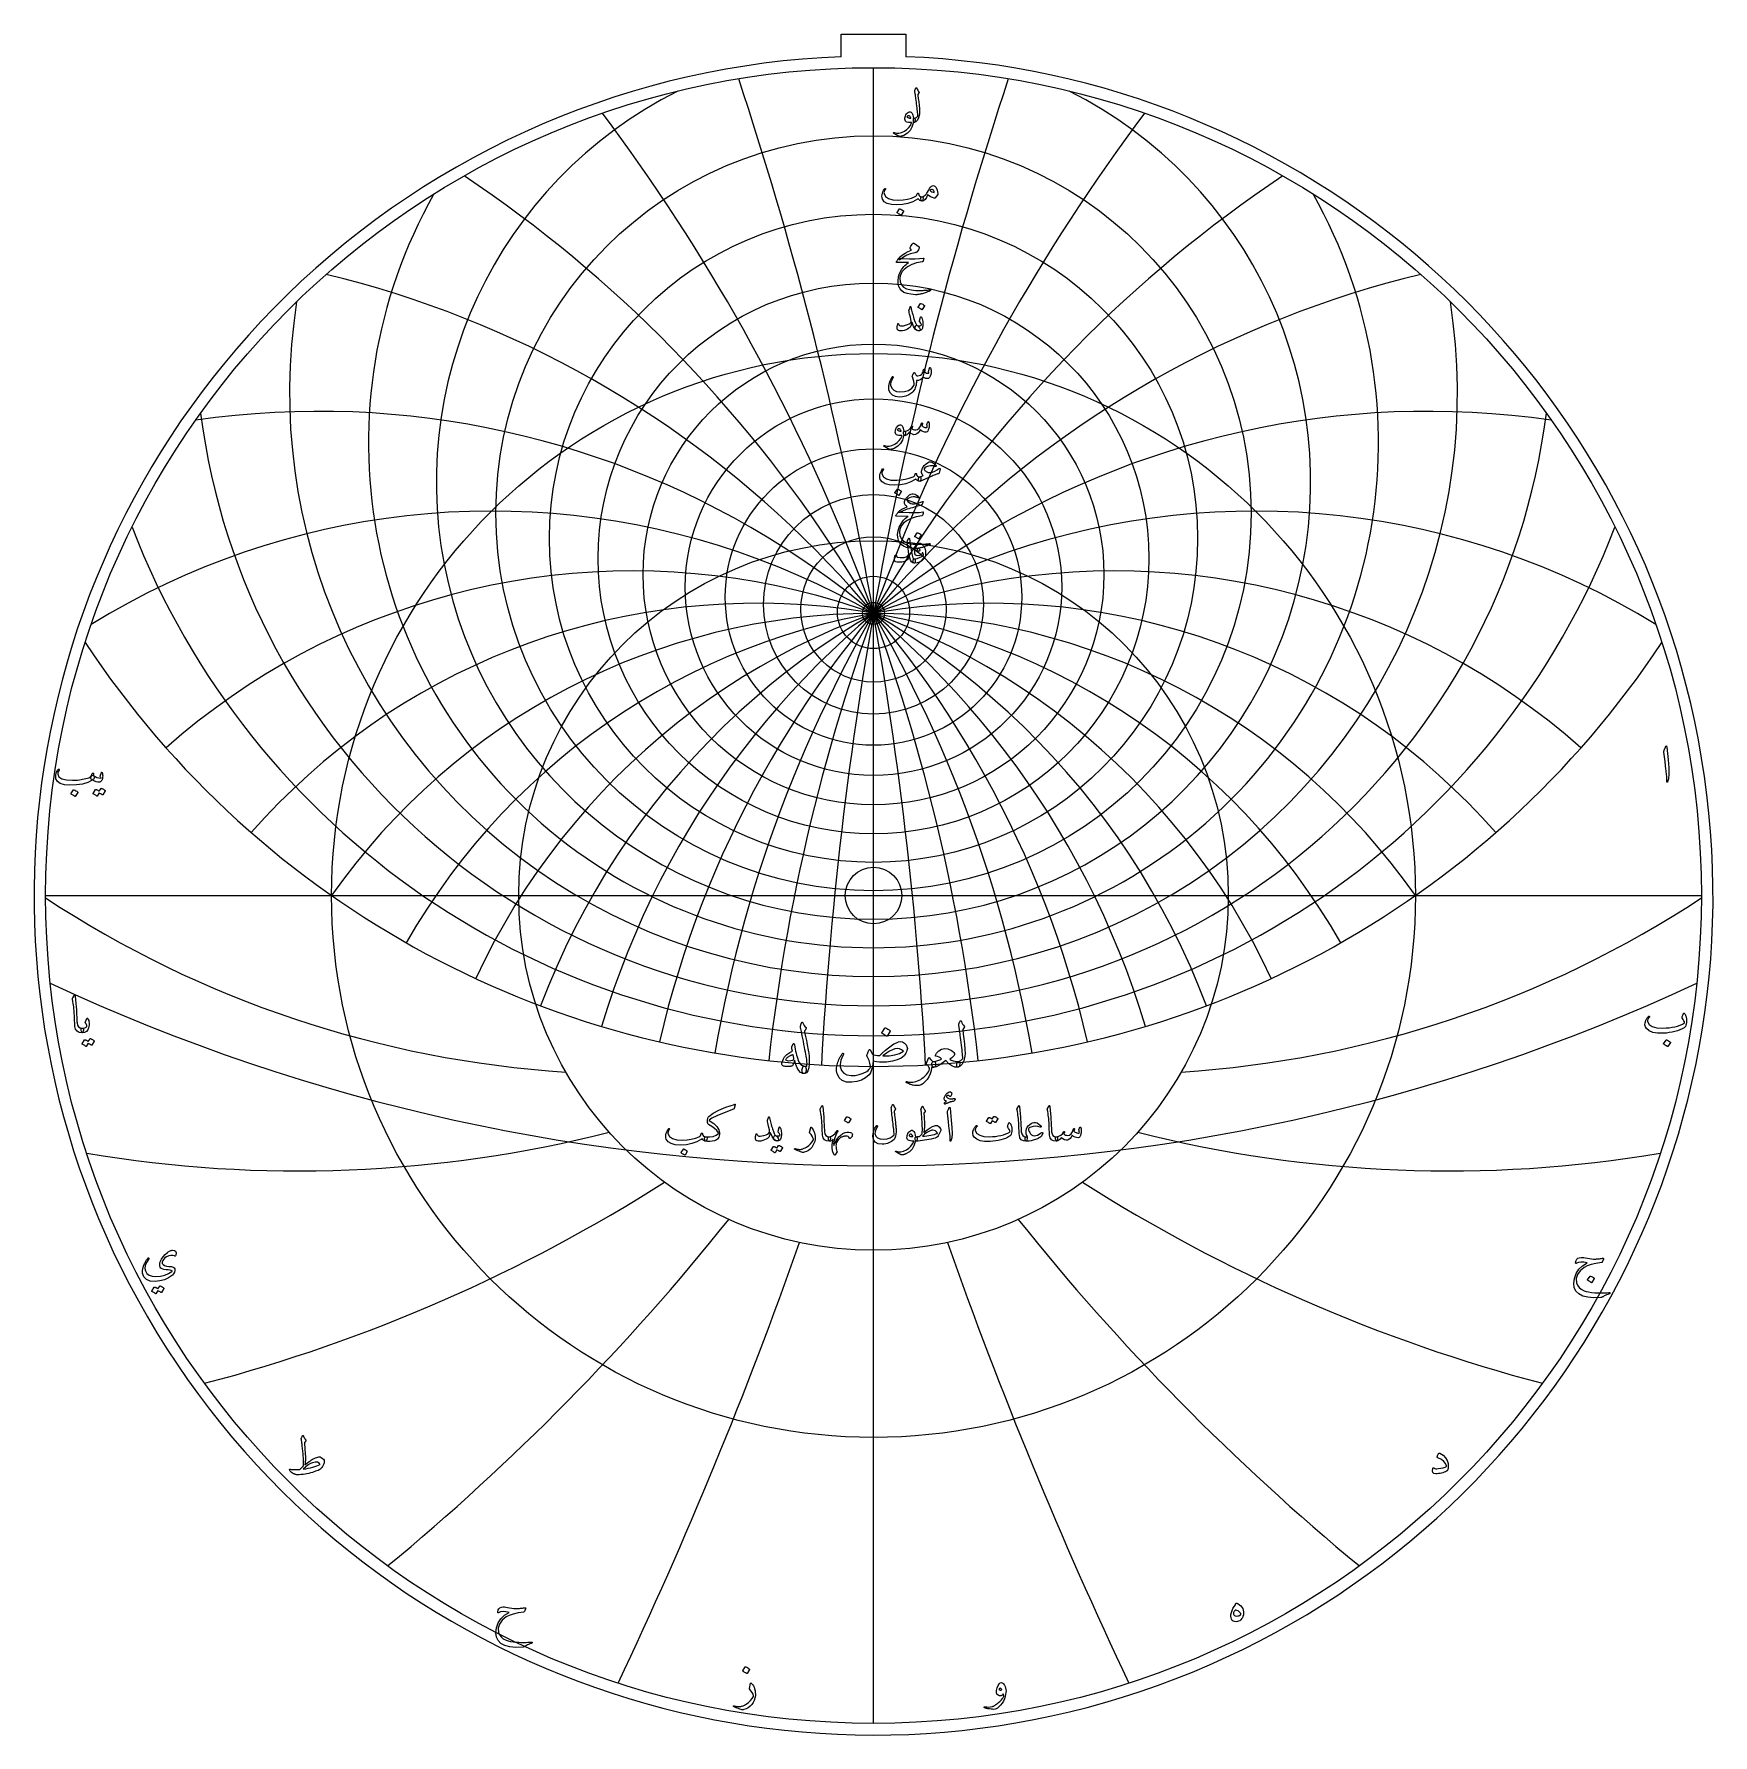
# Model space of a CAD drawing. Header units: millimetres. Extents: x -57 to 57, y -57 to 58.
import ezdxf

# ---------------------------------------------------------------- set-up
doc = ezdxf.new("R2010")
doc.units = ezdxf.units.MM
for name, color, linetype in [('CUT_INNER', 6, 'Continuous'), ('CUT_OUTER', 1, 'Continuous'), ('ENGRAVE', 7, 'Continuous'), ('ENGRAVE_FINE', 8, 'Continuous'), ('TEXT', 5, 'Continuous')]:
    doc.layers.add(name, color=color, linetype=linetype)

msp = doc.modelspace()

# ---------------------------------------------------------------- linework, layer by layer
at = {"layer": 'CUT_INNER'}
msp.add_circle((0, 0), 1.91, dxfattribs=at)
at = {"layer": 'CUT_OUTER'}
for points in [[(-2.17, 58.068), (2.17, 58.068), (2.17, 56.5382)], [(-2.17, 56.5382), (-2.17, 58.068)]]:
    msp.add_lwpolyline(points, dxfattribs=at)
for centre, radius, start, end in [((-0.0002, -0.0001), 56.5799, 134.296617, 87.801785), ((-0.0009, 0.0013), 56.5785, 92.197186, 134.297159)]:
    msp.add_arc(centre, radius, start, end, dxfattribs=at)
at = {"layer": 'ENGRAVE'}
for points in [[(0, -55.8), (0, 55.8)], [(-55.8, 0), (55.8, 0)], [(0, -55.8), (0, -23.9096)]]:
    msp.add_lwpolyline(points, dxfattribs=at)
for centre, radius in [((0, 0), 55.8), ((0, 25.7632), 25.4445), ((0, 24.0768), 21.8428), ((0, 22.7234), 18.5618), ((0, 21.6408), 15.5284), ((0, 0), 36.5261), ((0, 20.7838), 12.6862), ((0, 20.1197), 9.9901), ((0, 19.6247), 7.4032), ((0, 19.2821), 4.894), ((0, 0), 23.9096), ((0, 19.0807), 2.4348), ((0, 19.0143), 0.744)]:
    msp.add_circle(centre, radius, dxfattribs=at)
for centre, radius, start, end in [((0, 27.8699), 29.4646, 116.581787, 63.418213), ((0, 30.5213), 34.0384, 150.489572, 29.510428), ((0, 33.9006), 39.3594, 171.048618, 8.951382), ((0, 38.2865), 45.7178, 187.258895, 352.741105), ((0, 44.1236), 53.5699, 201.114774, 338.885226), ((0, -25.5758), 44.5901, 35, 145), ((0, -25.5758), 44.5901, 35, 145), ((0, 52.1647), 63.6813, 213.457046, 326.542954), ((-16.1216, 60.1666), 72.2086, 236.667709, 266.3319), ((16.1216, 60.1666), 72.2086, 273.6681, 303.332291), ((-38.7739, 67.1583), 85.7193, 260.427646, 284.158999), ((38.7739, 67.1583), 85.7193, 255.841001, 279.572354), ((-72.8839, 72.8839), 109.3539, 284.726576, 302.525091), ((72.8839, 72.8839), 109.3539, 237.474909, 255.273424), ((-133.5972, 77.1324), 158.53, 309.506656, 321.372332), ((133.5972, 77.1324), 158.53, 218.627668, 230.493344), ((-297.6172, 79.7463), 310.2735, 334.653517, 340.586355), ((297.6172, 79.7463), 310.2735, 199.413645, 205.346483)]:
    msp.add_arc(centre, radius, start, end, dxfattribs=at)
at = {"layer": 'ENGRAVE_FINE'}
for centre, radius, start, end in [((-252.8831, -25.5758), 256.7843, 3.160215, 18.300639), ((-252.8831, -25.5758), 256.7843, 3.160215, 18.300639), ((252.8831, -25.5758), 256.7843, 161.699361, 176.839785), ((252.8831, -25.5758), 256.7843, 161.699361, 176.839785), ((-122.5104, -25.5758), 130.3728, 6.364244, 36.91197), ((-122.5104, -25.5758), 130.3728, 6.364244, 36.91197), ((122.5104, -25.5758), 130.3728, 143.08803, 173.635756), ((122.5104, -25.5758), 130.3728, 143.08803, 173.635756), ((-77.2324, -25.5758), 89.1802, 9.658225, 56.170187), ((-77.2324, -25.5758), 89.1802, 9.658225, 56.170187), ((77.2324, -25.5758), 89.1802, 123.829813, 170.341775), ((77.2324, -25.5758), 89.1802, 123.829813, 170.341775), ((-53.1404, -25.5758), 69.3699, 13.093178, 76.453832), ((-53.1404, -25.5758), 69.3699, 13.093178, 76.453832), ((53.1404, -25.5758), 69.3699, 103.546168, 166.906822), ((53.1404, -25.5758), 69.3699, 103.546168, 166.906822), ((-37.4156, -25.5758), 58.2083, 16.728117, 98.165378), ((-37.4156, -25.5758), 58.2083, 16.728117, 98.165378), ((37.4156, -25.5758), 58.2083, 81.834622, 163.271883), ((37.4156, -25.5758), 58.2083, 81.834622, 163.271883), ((-25.7441, -25.5758), 51.4882, 20.634058, 121.597056), ((-25.7441, -25.5758), 51.4882, 20.634058, 121.597056), ((25.7441, -25.5758), 51.4882, 58.402944, 159.365942), ((25.7441, -25.5758), 51.4882, 58.402944, 159.365942), ((-16.2295, -25.5758), 47.4518, 24.899487, 131.516559), ((-16.2295, -25.5758), 47.4518, 24.899487, 131.516559), ((16.2295, -25.5758), 47.4518, 48.483441, 155.100513), ((16.2295, -25.5758), 47.4518, 48.483441, 155.100513), ((-7.8624, -25.5758), 45.278, 29.638097, 138.81173), ((-7.8624, -25.5758), 45.278, 29.638097, 138.81173), ((7.8624, -25.5758), 45.278, 41.18827, 150.361903), ((7.8624, -25.5758), 45.278, 41.18827, 150.361903), ((0, 113.0953), 131.3065, 245.003172, 294.996828)]:
    msp.add_arc(centre, radius, start, end, dxfattribs=at)
at = {"layer": 'TEXT'}
for points in [[(2.7885, 54.2723), (2.8108, 54.3261), (2.8281, 54.3688), (2.8405, 54.4004), (2.8479, 54.4208), (2.8537, 54.4338), (2.8611, 54.4431), (2.8702, 54.4486), (2.8809, 54.4505), (2.8931, 54.4484), (2.9032, 54.4422), (2.9112, 54.4319), (2.9172, 54.4175), (2.9446, 54.3467), (2.9774, 54.283), (3.0156, 54.2263), (3.0591, 54.1766), (3.0713, 54.1607), (3.0748, 54.1428), (3.0696, 54.1228), (3.0558, 54.1007), (2.9832, 53.9984), (2.9882, 53.9526), (2.9931, 53.9076), (2.9981, 53.8635), (3.003, 53.8202), (3.008, 53.7777), (3.0129, 53.736), (3.0179, 53.6952), (3.0228, 53.6552), (3.0684, 53.2848), (3.0962, 52.9952), (3.1063, 52.7865), (3.0987, 52.6586), (3.0364, 52.4266), (2.9551, 52.2552), (2.8549, 52.1444), (2.7357, 52.0943), (2.7324, 52.0943), (2.7291, 52.0943), (2.7258, 52.0943), (2.7225, 52.0943), (2.7029, 52.1129), (2.6903, 52.1553), (2.6848, 52.2218), (2.6862, 52.3121), (2.6893, 52.3455), (2.6986, 52.3698), (2.714, 52.3851), (2.7357, 52.3913), (2.8194, 52.408), (2.8891, 52.4383), (2.9448, 52.4822), (2.9865, 52.5398), (2.9837, 52.6089), (2.9787, 52.6875), (2.9713, 52.7755), (2.9617, 52.8731), (2.9501, 52.9797), (2.9366, 53.095), (2.9212, 53.219), (2.904, 53.3516), (2.8881, 53.4819), (2.8735, 53.5991), (2.8601, 53.703), (2.8479, 53.7938), (2.8374, 53.8713), (2.8289, 53.9357), (2.8225, 53.9868), (2.8182, 54.0248), (2.7852, 54.2129), (2.7842, 54.2315), (2.7844, 54.2475), (2.7858, 54.2612), (2.7885, 54.2723)], [(2.6697, 52.058), (2.5924, 51.7864), (2.4626, 51.5589), (2.2805, 51.3755), (2.046, 51.2363), (2.0132, 51.2222), (1.9808, 51.2095), (1.9489, 51.1982), (1.9173, 51.1884), (1.8864, 51.1803), (1.8563, 51.174), (1.827, 51.1696), (1.7985, 51.167), (1.7276, 51.1771), (1.6335, 51.214), (1.5164, 51.2777), (1.3761, 51.3683), (1.361, 51.3813), (1.3522, 51.3939), (1.3495, 51.406), (1.353, 51.4178), (1.3608, 51.4269), (1.3712, 51.431), (1.3839, 51.4302), (1.3992, 51.4244), (1.545, 51.3772), (1.7086, 51.3774), (1.8899, 51.425), (2.0889, 51.5201), (2.2514, 51.6304), (2.3859, 51.7602), (2.4923, 51.9093), (2.5707, 52.0778), (2.5701, 52.0838), (2.5682, 52.0885), (2.5651, 52.092), (2.5608, 52.0943), (2.4472, 52.1009), (2.3504, 52.1141), (2.2706, 52.1339), (2.2077, 52.1603), (2.159, 52.2011), (2.1285, 52.2576), (2.1161, 52.3298), (2.1219, 52.4177), (2.1238, 52.4293), (2.126, 52.4412), (2.1287, 52.4533), (2.1318, 52.4655), (2.1353, 52.4782), (2.1392, 52.4915), (2.1436, 52.5054), (2.1483, 52.52), (2.1871, 52.6142), (2.2341, 52.6924), (2.2894, 52.7545), (2.3529, 52.8005), (2.4179, 52.8257), (2.4775, 52.8252), (2.5317, 52.7993), (2.5806, 52.7477), (2.6233, 52.6759), (2.6557, 52.5926), (2.6777, 52.4977), (2.6895, 52.3913), (2.696, 52.3914), (2.7023, 52.3917), (2.7084, 52.3922), (2.7142, 52.3929), (2.7201, 52.3937), (2.7262, 52.3942), (2.7325, 52.3945), (2.739, 52.3946), (2.7613, 52.3898), (2.7786, 52.3756), (2.791, 52.3519), (2.7984, 52.3187), (2.8015, 52.2822), (2.8009, 52.2453), (2.7965, 52.2079), (2.7885, 52.1702), (2.778, 52.137), (2.7662, 52.1133), (2.7532, 52.099), (2.739, 52.0943), (2.6763, 52.0943), (2.6759, 52.0883), (2.6746, 52.0803), (2.6726, 52.0702), (2.6697, 52.058)], [(2.5113, 52.4276), (2.4767, 52.488), (2.4387, 52.5307), (2.3975, 52.5557), (2.3529, 52.5629), (2.3263, 52.5559), (2.3026, 52.5447), (2.2817, 52.5295), (2.2638, 52.5101), (2.258, 52.4998), (2.2572, 52.4886), (2.2613, 52.4767), (2.2704, 52.4639), (2.3044, 52.434), (2.3537, 52.4136), (2.4183, 52.4026), (2.4981, 52.4012), (2.5064, 52.4028), (2.5113, 52.4078), (2.513, 52.416), (2.5113, 52.4276)], [(0.7524, 47.6444), (0.7642, 47.6572), (0.7763, 47.6625), (0.7889, 47.6605), (0.8019, 47.651), (0.8118, 47.6386), (0.8151, 47.6246), (0.8118, 47.6089), (0.8019, 47.5916), (0.7516, 47.5136), (0.7194, 47.4414), (0.7054, 47.375), (0.7095, 47.3144), (0.8128, 47.1151), (1.0139, 46.9761), (1.3128, 46.8973), (1.7094, 46.8788), (2.0037, 46.9004), (2.2861, 46.9456), (2.5565, 47.0143), (2.8149, 47.1065), (2.8605, 47.1335), (2.8982, 47.175), (2.9281, 47.2309), (2.9502, 47.3012), (2.9576, 47.3212), (2.97, 47.335), (2.9873, 47.3426), (3.0096, 47.3441), (3.0255, 47.3373), (3.0368, 47.3235), (3.0436, 47.3026), (3.0459, 47.2748), (3.0614, 47.2059), (3.1045, 47.1543), (3.1752, 47.1201), (3.2736, 47.1032), (3.3091, 47.0953), (3.333, 47.0751), (3.3454, 47.0425), (3.3462, 46.9976), (3.3342, 46.9138), (3.3181, 46.854), (3.2979, 46.8181), (3.2736, 46.8062), (3.2012, 46.8157), (3.1325, 46.8441), (3.0676, 46.8916), (3.0063, 46.958), (3.0011, 46.9607), (2.9923, 46.9588), (2.9797, 46.9524), (2.9634, 46.9415), (2.6557, 46.7682), (2.3199, 46.6445), (1.9561, 46.5702), (1.5642, 46.5455), (1.202, 46.5702), (0.9207, 46.6445), (0.7202, 46.7682), (0.6006, 46.9415), (0.5734, 47.0382), (0.5643, 47.137), (0.5734, 47.2379), (0.6006, 47.3408), (0.6373, 47.4365), (0.6749, 47.519), (0.7132, 47.5883), (0.7524, 47.6444)], [(4.0392, 47.8556), (4.1425, 47.8189), (4.2281, 47.7153), (4.296, 47.545), (4.3461, 47.3078), (4.348, 47.2907), (4.3469, 47.2756), (4.343, 47.2626), (4.3362, 47.2517), (4.1547, 47.024), (4.1421, 47.0102), (4.1275, 47.0017), (4.1108, 46.9986), (4.092, 47.0009), (3.9687, 47.043), (3.8527, 47.0966), (3.7443, 47.1618), (3.6432, 47.2385), (3.5617, 47.0494), (3.4724, 46.9143), (3.3753, 46.8332), (3.2703, 46.8062), (3.2585, 46.8105), (3.2464, 46.8235), (3.2338, 46.8452), (3.2208, 46.8755), (3.2008, 46.9506), (3.1936, 47.0108), (3.1991, 47.0562), (3.2175, 47.0867), (3.2282, 47.0939), (3.2406, 47.0991), (3.2546, 47.1022), (3.2703, 47.1032), (3.3454, 47.116), (3.4188, 47.151), (3.4906, 47.2084), (3.5607, 47.288), (3.5914, 47.3342), (3.6374, 47.4101), (3.6987, 47.5157), (3.7752, 47.651), (3.835, 47.7405), (3.8989, 47.8044), (3.967, 47.8428), (4.0392, 47.8556)], [(3.8016, 47.5322), (3.8635, 47.4806), (3.9336, 47.4381), (4.012, 47.4047), (4.0986, 47.3804), (4.0939, 47.4454), (4.0763, 47.4984), (4.046, 47.5394), (4.0029, 47.5685), (3.9532, 47.5835), (3.9031, 47.5825), (3.8525, 47.5654), (3.8016, 47.5322)], [(1.7523, 46.2749), (1.7564, 46.279), (1.7622, 46.2815), (1.7696, 46.2823), (1.7787, 46.2815), (1.8428, 46.2555), (1.9033, 46.2237), (1.96, 46.1862), (2.013, 46.1429), (2.0182, 46.1363), (2.0204, 46.1297), (2.0198, 46.1231), (2.0163, 46.1165), (1.8612, 45.8657), (1.8554, 45.8597), (1.848, 45.8583), (1.8389, 45.8614), (1.8282, 45.869), (1.8189, 45.8756), (1.8043, 45.8855), (1.7843, 45.8987), (1.7589, 45.9152), (1.7278, 45.935), (1.6904, 45.9581), (1.6469, 45.9845), (1.5972, 46.0142), (1.5906, 46.0191), (1.5873, 46.0241), (1.5873, 46.029), (1.5906, 46.034)], [(2.7852, 43.3235), (2.4969, 43.2483), (2.2424, 43.1511), (2.0217, 43.0321), (1.8348, 42.8912), (1.8061, 42.8696), (1.7795, 42.8574), (1.755, 42.8547), (1.7325, 42.8615), (1.7063, 42.8927), (1.7102, 42.9366), (1.7443, 42.9933), (1.8084, 43.0628), (1.96, 43.1886), (2.1343, 43.3021), (2.3312, 43.4031), (2.5509, 43.4918), (2.4882, 43.5842), (2.4764, 43.6073), (2.4709, 43.6304), (2.4715, 43.6535), (2.4783, 43.6766), (2.5226, 43.7647), (2.5633, 43.8375), (2.6002, 43.8951), (2.6334, 43.9373), (2.6546, 43.9573), (2.6755, 43.9679), (2.6959, 43.9689), (2.7159, 43.9604), (2.832, 43.8948), (2.9296, 43.8334), (3.0086, 43.776), (3.069, 43.7228), (3.0808, 43.7057), (3.0863, 43.6841), (3.0857, 43.6579), (3.0789, 43.6271), (3.0577, 43.5791), (3.0236, 43.5207), (2.9768, 43.452), (2.9172, 43.373), (2.9015, 43.3613), (2.8743, 43.3491), (2.8355, 43.3365), (2.7852, 43.3235)], [(2.0064, 42.9407), (2.4298, 42.9259), (2.7959, 42.9242), (3.1047, 42.9358), (3.3561, 42.9605), (3.3638, 42.9615), (3.3705, 42.9609), (3.3762, 42.959), (3.3808, 42.9556), (3.3843, 42.9509), (3.3862, 42.9453), (3.3867, 42.9386), (3.3858, 42.9308), (3.3793, 42.9007), (3.373, 42.8731), (3.3669, 42.8479), (3.361, 42.8252), (3.3554, 42.805), (3.3499, 42.7873), (3.3447, 42.772), (3.3396, 42.7592), (3.3289, 42.7388), (3.3165, 42.7238), (3.3025, 42.7141), (3.2868, 42.7097), (2.9056, 42.6406), (2.574, 42.5324), (2.2919, 42.3849), (2.0592, 42.1982), (1.9416, 42.064), (1.8563, 41.9219), (1.803, 41.7719), (1.782, 41.6141), (1.8022, 41.3664), (1.8826, 41.1645), (2.0233, 41.0084), (2.2242, 40.898), (2.3284, 40.8646), (2.4428, 40.837), (2.5676, 40.8151), (2.7027, 40.799), (2.8479, 40.7885), (3.003, 40.7834), (3.168, 40.7836), (3.3429, 40.7891), (3.4051, 40.7926), (3.4662, 40.7966), (3.5264, 40.8009), (3.5854, 40.8056), (3.6431, 40.8108), (3.6989, 40.8164), (3.7528, 40.8223), (3.8049, 40.8287), (3.8208, 40.8296), (3.8321, 40.8254), (3.8389, 40.8164), (3.8412, 40.8023), (3.84, 40.786), (3.8362, 40.7735), (3.8301, 40.7646), (3.8214, 40.7594), (3.7282, 40.72), (3.6399, 40.6844), (3.5566, 40.6524), (3.4782, 40.6241), (3.405, 40.5994), (3.3371, 40.5779), (3.2746, 40.5598), (3.2175, 40.5449), (3.1638, 40.534), (3.1115, 40.5243), (3.0606, 40.5159), (3.0112, 40.5086), (2.9631, 40.5031), (2.916, 40.4996), (2.8699, 40.4981), (2.8248, 40.4987), (2.5171, 40.5227), (2.2605, 40.5746), (2.0551, 40.6547), (1.9008, 40.7627), (1.7876, 40.8978), (1.7086, 41.0556), (1.6638, 41.2361), (1.6533, 41.4392), (1.6857, 41.6913), (1.763, 41.9359), (1.8853, 42.1731), (2.0526, 42.4028), (2.118, 42.4723), (2.192, 42.539), (2.2747, 42.6027), (2.3661, 42.6635), (1.5675, 42.6701), (1.5483, 42.6784), (1.5403, 42.6932), (1.5434, 42.7147), (1.5576, 42.7427), (1.5844, 42.7836), (1.6088, 42.8203), (1.6306, 42.8529), (1.65, 42.8813), (1.6669, 42.9055), (1.6814, 42.9251), (1.6933, 42.9401), (1.7028, 42.9506), (1.7243, 42.9525), (1.782, 42.9515), (1.8761, 42.9475), (2.0064, 42.9407)], [(2.5294, 39.62), (2.5484, 39.5335), (2.569, 39.4455), (2.5913, 39.3561), (2.6152, 39.2653), (2.6408, 39.1726), (2.6681, 39.0776), (2.6969, 38.9803), (2.7275, 38.8808), (2.7891, 38.7018), (2.8454, 38.5673), (2.8964, 38.4774), (2.9419, 38.432), (2.9818, 38.405), (3.022, 38.3668), (3.0626, 38.3175), (3.1037, 38.2571), (3.1424, 38.1822), (3.1532, 38.1259), (3.1358, 38.0882), (3.0904, 38.069), (2.9438, 38.0839), (2.8141, 38.1812), (2.7013, 38.3611), (2.6053, 38.6234), (2.6033, 38.6277), (2.6004, 38.6308), (2.5967, 38.6327), (2.5922, 38.6333), (2.5888, 38.6327), (2.5856, 38.6308), (2.5823, 38.6277), (2.5789, 38.6234), (2.5697, 38.5809), (2.5583, 38.536), (2.5449, 38.4885), (2.5294, 38.4386), (2.5125, 38.3914), (2.4948, 38.352), (2.4762, 38.3204), (2.4569, 38.2967), (2.3871, 38.2359), (2.3001, 38.182), (2.1957, 38.1352), (2.0741, 38.0954), (1.9503, 38.0659), (1.8431, 38.0533), (1.7523, 38.0577), (1.6781, 38.0789), (1.6145, 38.1321), (1.5857, 38.2258), (1.5914, 38.3598), (1.6319, 38.5343), (1.6358, 38.5401), (1.6409, 38.5442), (1.6473, 38.5467), (1.655, 38.5475), (1.664, 38.5465), (1.6715, 38.5434), (1.6772, 38.5382), (1.6814, 38.531), (1.697, 38.4945), (1.7144, 38.4642), (1.7333, 38.4401), (1.754, 38.4221), (1.8183, 38.3982), (1.9058, 38.3924), (2.0163, 38.4048), (2.15, 38.4353), (2.2925, 38.4811), (2.4032, 38.5327), (2.4822, 38.59), (2.5294, 38.6531), (2.5373, 38.7171), (2.5245, 38.8264), (2.4911, 38.9811), (2.4371, 39.1811), (2.4111, 39.2865), (2.3958, 39.3717), (2.3913, 39.4367), (2.3975, 39.4814), (2.4602, 39.6596), (2.467, 39.6784), (2.4742, 39.6918), (2.4818, 39.6998), (2.4898, 39.7025), (2.4997, 39.6974), (2.5096, 39.6819), (2.5195, 39.6561), (2.5294, 39.62)], [(3.196, 38.5541), (3.1767, 38.5865), (3.1581, 38.6143), (3.1404, 38.6376), (3.1235, 38.6564), (3.1113, 38.6725), (3.1045, 38.6911), (3.103, 38.7121), (3.1069, 38.7356), (3.1762, 38.9864), (3.1859, 39.0083), (3.1985, 39.0145), (3.214, 39.005), (3.2323, 38.9798), (3.26, 38.9264), (3.2835, 38.8618), (3.3029, 38.7861), (3.3182, 38.6993), (3.327, 38.616), (3.3305, 38.5343), (3.3287, 38.4543), (3.3214, 38.3759), (3.3097, 38.3076), (3.2942, 38.248), (3.275, 38.1971), (3.2521, 38.1548), (3.2239, 38.1235), (3.1853, 38.0987), (3.1364, 38.0806), (3.0772, 38.069), (3.0166, 38.0667), (2.9601, 38.0764), (2.9077, 38.0981), (2.8594, 38.1317), (2.8221, 38.1744), (2.8025, 38.2233), (2.8007, 38.2784), (2.8165, 38.3396), (2.8419, 38.3897), (2.8718, 38.4213), (2.9063, 38.4343), (2.9452, 38.4287), (3.0352, 38.4071), (3.1136, 38.4048), (3.1804, 38.4219), (3.2356, 38.4584), (3.2369, 38.4681), (3.2307, 38.4873), (3.2171, 38.516), (3.196, 38.5541)], [(3.1663, 39.9038), (3.1705, 39.9079), (3.1762, 39.9104), (3.1837, 39.9112), (3.1927, 39.9104), (3.2569, 39.8844), (3.3173, 39.8527), (3.374, 39.8151), (3.427, 39.7718), (3.4322, 39.7652), (3.4345, 39.7586), (3.4339, 39.752), (3.4303, 39.7454), (3.2752, 39.4946), (3.2695, 39.4886), (3.262, 39.4872), (3.253, 39.4903), (3.2422, 39.4979), (3.233, 39.5045), (3.2183, 39.5144), (3.1983, 39.5276), (3.173, 39.5441), (3.1418, 39.5639), (3.1045, 39.587), (3.061, 39.6134), (3.0112, 39.6431), (3.0046, 39.6481), (3.0013, 39.653), (3.0013, 39.658), (3.0046, 39.6629)], [(3.7653, 35.5545), (3.7711, 35.5689), (3.7785, 35.5792), (3.7876, 35.5854), (3.7983, 35.5875), (3.8121, 35.5858), (3.8239, 35.5809), (3.8336, 35.5726), (3.8412, 35.5611), (3.86, 35.5198), (3.8734, 35.4687), (3.8814, 35.4076), (3.8841, 35.3367), (3.8769, 35.2208), (3.8552, 35.1106), (3.8191, 35.0063), (3.7686, 34.9077), (3.7513, 34.884), (3.7323, 34.8656), (3.7117, 34.8526), (3.6894, 34.845), (3.6088, 34.8398), (3.5219, 34.8541), (3.4289, 34.8877), (3.3297, 34.9407), (3.2462, 34.8262), (3.1474, 34.7501), (3.0333, 34.7124), (2.904, 34.713), (2.8998, 34.6434), (2.8937, 34.5765), (2.8857, 34.5122), (2.8759, 34.4506), (2.8643, 34.3913), (2.8508, 34.3339), (2.8354, 34.2783), (2.8182, 34.2246), (2.7782, 34.1277), (2.7241, 34.0381), (2.6561, 33.9561), (2.574, 33.8814), (2.382, 33.7535), (2.1788, 33.6636), (1.9645, 33.6116), (1.7391, 33.5976), (1.4852, 33.632), (1.2845, 33.7222), (1.1371, 33.868), (1.0428, 34.0695), (1.03, 34.1421), (1.028, 34.2279), (1.0366, 34.3269), (1.056, 34.4391), (1.0871, 34.562), (1.1311, 34.6899), (1.1878, 34.8227), (1.2573, 34.9605), (1.2629, 34.9692), (1.2697, 34.9753), (1.2777, 34.9791), (1.287, 34.9803), (1.2963, 34.9795), (1.3043, 34.977), (1.3111, 34.9729), (1.3167, 34.9671), (1.3204, 34.9586), (1.3217, 34.9498), (1.3204, 34.9405), (1.3167, 34.9308), (1.2284, 34.7474), (1.1715, 34.5967), (1.1459, 34.4785), (1.1517, 34.3929), (1.235, 34.2042), (1.3662, 34.067), (1.5452, 33.9814), (1.7721, 33.9474), (2.0893, 33.9676), (2.3579, 34.048), (2.5777, 34.1887), (2.7489, 34.3896), (2.7483, 34.522), (2.7266, 34.6618), (2.6839, 34.8091), (2.6202, 34.9638), (2.6122, 34.9795), (2.6078, 34.9935), (2.6072, 35.0059), (2.6103, 35.0166), (2.628, 35.0534), (2.6449, 35.088), (2.661, 35.1202), (2.6763, 35.1502), (2.6907, 35.1776), (2.7043, 35.2018), (2.7171, 35.2229), (2.7291, 35.241), (2.7359, 35.2486), (2.7431, 35.2517), (2.7508, 35.2503), (2.7588, 35.2443), (2.7629, 35.2398), (2.7687, 35.2327), (2.7761, 35.2233), (2.7852, 35.2113), (2.7955, 35.1969), (2.8066, 35.1799), (2.8186, 35.1606), (2.8314, 35.1387), (2.8574, 35.0966), (2.8792, 35.0661), (2.897, 35.0471), (2.9106, 35.0397), (2.9964, 35.0325), (3.0822, 35.0471), (3.168, 35.0836), (3.2538, 35.142), (3.2849, 35.1808), (3.3157, 35.2443), (3.346, 35.3326), (3.3759, 35.4456), (3.3788, 35.4563), (3.3841, 35.4654), (3.392, 35.4728), (3.4023, 35.4786), (3.412, 35.4823), (3.4213, 35.4835), (3.4301, 35.4823), (3.4386, 35.4786), (3.4512, 35.458), (3.4559, 35.4192), (3.4528, 35.3623), (3.4419, 35.2872), (3.5085, 35.2464), (3.5797, 35.2195), (3.6554, 35.2068), (3.7356, 35.208), (3.7346, 35.2321), (3.7315, 35.2517), (3.7263, 35.2668), (3.7191, 35.2773), (3.7108, 35.2872), (3.7059, 35.2971), (3.7043, 35.307), (3.7059, 35.3169)], [(2.0213, 30.9601), (1.9439, 30.6885), (1.8142, 30.461), (1.6321, 30.2776), (1.3976, 30.1384), (1.3648, 30.1243), (1.3324, 30.1116), (1.3004, 30.1003), (1.2689, 30.0905), (1.2379, 30.0824), (1.2078, 30.0761), (1.1785, 30.0717), (1.1501, 30.0691), (1.0791, 30.0792), (0.9851, 30.1161), (0.8679, 30.1798), (0.7277, 30.2704), (0.7126, 30.2834), (0.7037, 30.296), (0.701, 30.3081), (0.7046, 30.3199), (0.7124, 30.329), (0.7227, 30.3331), (0.7355, 30.3323), (0.7508, 30.3265), (0.8966, 30.2793), (1.0601, 30.2795), (1.2414, 30.3271), (1.4405, 30.4222), (1.603, 30.5325), (1.7374, 30.6623), (1.8439, 30.8114), (1.9223, 30.9799), (1.9216, 30.9859), (1.9198, 30.9906), (1.9167, 30.9941), (1.9123, 30.9964), (1.7987, 31.003), (1.702, 31.0162), (1.6222, 31.036), (1.5593, 31.0624), (1.5106, 31.1032), (1.4801, 31.1597), (1.4677, 31.2319), (1.4735, 31.3198), (1.4753, 31.3314), (1.4776, 31.3433), (1.4803, 31.3554), (1.4834, 31.3676), (1.4869, 31.3803), (1.4908, 31.3936), (1.4951, 31.4075), (1.4999, 31.4221), (1.5386, 31.5163), (1.5857, 31.5945), (1.6409, 31.6566), (1.7045, 31.7026), (1.7694, 31.7277), (1.829, 31.7273), (1.8833, 31.7013), (1.9322, 31.6498), (1.9748, 31.578), (2.0072, 31.4947), (2.0293, 31.3998), (2.0411, 31.2934), (2.0475, 31.2935), (2.0538, 31.2938), (2.0599, 31.2943), (2.0658, 31.295), (2.0717, 31.2958), (2.0778, 31.2963), (2.0841, 31.2966), (2.0906, 31.2967), (2.1128, 31.2919), (2.1301, 31.2777), (2.1425, 31.254), (2.15, 31.2208), (2.153, 31.1843), (2.1524, 31.1474), (2.1481, 31.11), (2.1401, 31.0723), (2.1295, 31.0391), (2.1178, 31.0154), (2.1048, 31.0011), (2.0906, 30.9964), (2.0278, 30.9964), (2.0274, 30.9904), (2.0262, 30.9824), (2.0241, 30.9723), (2.0213, 30.9601)], [(1.8629, 31.3297), (1.8282, 31.3901), (1.7903, 31.4328), (1.749, 31.4578), (1.7045, 31.465), (1.6778, 31.458), (1.6541, 31.4468), (1.6333, 31.4316), (1.6154, 31.4122), (1.6096, 31.4019), (1.6088, 31.3907), (1.6129, 31.3788), (1.622, 31.366), (1.656, 31.3361), (1.7053, 31.3157), (1.7698, 31.3047), (1.8497, 31.3033), (1.8579, 31.3049), (1.8629, 31.3099), (1.8645, 31.3181), (1.8629, 31.3297)], [(3.6877, 31.9369), (3.695, 31.9418), (3.7034, 31.9402), (3.7131, 31.9319), (3.7241, 31.9171), (3.7358, 31.8919), (3.7447, 31.856), (3.7507, 31.8094), (3.7538, 31.7521), (3.7548, 31.6869), (3.7513, 31.6234), (3.7432, 31.5615), (3.7306, 31.5013), (3.6939, 31.3841), (3.6531, 31.3), (3.6081, 31.2488), (3.5591, 31.2307), (3.4429, 31.2375), (3.3355, 31.2678), (3.2367, 31.3216), (3.1465, 31.399), (3.0847, 31.2771), (3.0112, 31.182), (2.9263, 31.1137), (2.8297, 31.0723), (2.7285, 31.0632), (2.626, 31.0888), (2.5222, 31.149), (2.4173, 31.2439), (2.3323, 31.1356), (2.2489, 31.0583), (2.1673, 31.0119), (2.0873, 30.9964), (2.0712, 31.0055), (2.0559, 31.0327), (2.0415, 31.0781), (2.0278, 31.1416), (2.0229, 31.2043), (2.0312, 31.2505), (2.0526, 31.2802), (2.0873, 31.2934), (2.2395, 31.3278), (2.3727, 31.3949), (2.487, 31.4945), (2.5823, 31.6267), (2.5874, 31.6339), (2.593, 31.6391), (2.599, 31.6422), (2.6054, 31.6432), (2.6132, 31.6424), (2.6202, 31.6399), (2.6264, 31.6358), (2.6318, 31.63), (2.6348, 31.6122), (2.6276, 31.5821), (2.6101, 31.5396), (2.5823, 31.4848), (2.6188, 31.4425), (2.6755, 31.4114), (2.7524, 31.3914), (2.8495, 31.3825), (2.9706, 31.4079), (3.0764, 31.4906), (3.167, 31.6306), (3.2423, 31.828), (3.246, 31.8381), (3.2505, 31.8453), (3.2559, 31.8496), (3.262, 31.8511), (3.2713, 31.8503), (3.2794, 31.8478), (3.2862, 31.8437), (3.2917, 31.8379), (3.2959, 31.8296), (3.2984, 31.8214), (3.2992, 31.8131), (3.2984, 31.8049), (3.2653, 31.6663), (3.3039, 31.632), (3.3503, 31.6019), (3.4046, 31.5759), (3.4666, 31.5541), (3.5271, 31.5399), (3.5731, 31.5368), (3.6046, 31.5448), (3.6217, 31.564), (3.6273, 31.5933), (3.6242, 31.6349), (3.6125, 31.689), (3.592, 31.7554), (3.5956, 31.7742), (3.6127, 31.8107), (3.6434, 31.8649), (3.6877, 31.9369)], [(0.6072, 28.7527), (0.619, 28.7655), (0.6311, 28.7708), (0.6437, 28.7688), (0.6567, 28.7593), (0.6666, 28.7469), (0.6699, 28.7329), (0.6666, 28.7172), (0.6567, 28.6999), (0.6064, 28.6219), (0.5742, 28.5497), (0.5602, 28.4833), (0.5643, 28.4227), (0.6676, 28.2234), (0.8687, 28.0844), (1.1676, 28.0056), (1.5642, 27.9871), (1.8585, 28.0087), (2.1409, 28.0539), (2.4113, 28.1226), (2.6697, 28.2148), (2.7153, 28.2418), (2.753, 28.2833), (2.7829, 28.3392), (2.805, 28.4095), (2.8124, 28.4295), (2.8248, 28.4433), (2.8421, 28.4509), (2.8644, 28.4524), (2.8803, 28.4456), (2.8916, 28.4318), (2.8984, 28.4109), (2.9007, 28.3831), (2.9162, 28.3142), (2.9593, 28.2626), (3.03, 28.2284), (3.1284, 28.2115), (3.1639, 28.2036), (3.1878, 28.1834), (3.2002, 28.1508), (3.201, 28.1059), (3.189, 28.0221), (3.1729, 27.9623), (3.1527, 27.9264), (3.1284, 27.9145), (3.056, 27.924), (2.9873, 27.9524), (2.9224, 27.9999), (2.8611, 28.0663), (2.8559, 28.069), (2.8471, 28.0671), (2.8345, 28.0607), (2.8182, 28.0498), (2.5105, 27.8765), (2.1747, 27.7528), (1.8109, 27.6785), (1.419, 27.6538), (1.0568, 27.6785), (0.7755, 27.7528), (0.575, 27.8765), (0.4554, 28.0498), (0.4282, 28.1465), (0.4191, 28.2453), (0.4282, 28.3462), (0.4554, 28.4491), (0.4921, 28.5448), (0.5297, 28.6273), (0.568, 28.6966), (0.6072, 28.7527)], [(4.4913, 28.7428), (4.4253, 28.4788), (4.4179, 28.466), (4.4055, 28.454), (4.3882, 28.4429), (4.3659, 28.4326), (4.3165, 28.4152), (4.264, 28.3959), (4.2084, 28.3747), (4.1497, 28.3517), (4.088, 28.3271), (4.0231, 28.301), (3.9552, 28.2735), (3.8841, 28.2445), (3.1251, 27.9145), (3.0904, 27.9221), (3.0624, 27.945), (3.041, 27.9832), (3.0261, 28.0366), (3.0236, 28.0933), (3.0393, 28.1414), (3.0731, 28.1808), (3.1251, 28.2115), (3.1316, 28.2145), (3.1445, 28.2201), (3.1638, 28.2285), (3.1894, 28.2395), (3.2213, 28.253), (3.2592, 28.2688), (3.303, 28.2869), (3.3528, 28.3072), (3.2887, 28.373), (3.248, 28.445), (3.2309, 28.5231), (3.2373, 28.6075), (3.3008, 28.8082), (3.4089, 28.9779), (3.5615, 29.1167), (3.7587, 29.2246), (3.8018, 29.2347), (3.8519, 29.232), (3.9091, 29.2165), (3.9732, 29.1883), (4.0398, 29.1497), (4.1011, 29.1066), (4.157, 29.059), (4.2075, 29.0068), (4.2217, 28.9876), (4.2281, 28.9697), (4.2267, 28.953), (4.2174, 28.9375), (4.2034, 28.9255), (4.1877, 28.9193), (4.1704, 28.9189), (4.1514, 28.9243), (4.0526, 28.9554), (3.9476, 28.9697), (3.8365, 28.967), (3.7191, 28.9474), (3.6129, 28.9156), (3.5285, 28.8731), (3.466, 28.8199), (3.4254, 28.756), (3.4213, 28.7275), (3.432, 28.6949), (3.4576, 28.6582), (3.498, 28.6174), (3.5442, 28.5803), (3.5904, 28.5514), (3.6366, 28.5308), (3.6828, 28.5184), (3.8212, 28.5149), (3.9691, 28.544), (4.1264, 28.6056), (4.2933, 28.6999), (4.3112, 28.7112), (4.3288, 28.7222), (4.3459, 28.7327), (4.3626, 28.7428), (4.3787, 28.7523), (4.394, 28.7609), (4.4084, 28.7688), (4.422, 28.7758), (4.4597, 28.7935), (4.4839, 28.7939), (4.4944, 28.777), (4.4913, 28.7428)], [(1.6071, 27.3832), (1.6112, 27.3873), (1.617, 27.3898), (1.6244, 27.3906), (1.6335, 27.3898), (1.6976, 27.3638), (1.7581, 27.332), (1.8148, 27.2945), (1.8678, 27.2512), (1.873, 27.2446), (1.8752, 27.238), (1.8746, 27.2314), (1.8711, 27.2248), (1.716, 26.974), (1.7102, 26.968), (1.7028, 26.9666), (1.6937, 26.9697), (1.683, 26.9773), (1.6737, 26.9839), (1.6591, 26.9938), (1.6391, 27.007), (1.6137, 27.0235), (1.5826, 27.0433), (1.5452, 27.0664), (1.5017, 27.0928), (1.452, 27.1225), (1.4454, 27.1274), (1.4421, 27.1324), (1.4421, 27.1373), (1.4454, 27.1423)], [(3.3479, 26.5543), (3.3505, 26.531), (3.3355, 26.4875), (3.3027, 26.4237), (3.2521, 26.3398), (3.2414, 26.3262), (3.229, 26.315), (3.215, 26.3064), (3.1993, 26.3002), (2.9882, 26.242), (2.8, 26.1896), (2.6351, 26.143), (2.4931, 26.1022), (2.3744, 26.0673), (2.2786, 26.0387), (2.2061, 26.0162), (2.1566, 25.9999), (1.7573, 25.8217), (1.7292, 25.8196), (1.7078, 25.8233), (1.6929, 25.8328), (1.6847, 25.8481), (1.6844, 25.8537), (1.6871, 25.8605), (1.6927, 25.8685), (1.7012, 25.8778), (1.7824, 25.9541), (1.9041, 26.0345), (2.0662, 26.1191), (2.2688, 26.2078), (2.2137, 26.2548), (2.1673, 26.3002), (2.1295, 26.3439), (2.1005, 26.386), (2.0825, 26.432), (2.0782, 26.4875), (2.0875, 26.5524), (2.1104, 26.6269), (2.1475, 26.7044), (2.1995, 26.782), (2.2663, 26.8595), (2.3479, 26.9371), (2.4368, 27.0041), (2.522, 27.0501), (2.6035, 27.0751), (2.6813, 27.079), (2.7866, 27.0577), (2.8817, 27.0138), (2.9665, 26.9472), (3.041, 26.8579), (3.0476, 26.8468), (3.0509, 26.8364), (3.0509, 26.827), (3.0476, 26.8183), (3.0403, 26.8102), (3.0319, 26.8059), (3.0222, 26.8053), (3.0112, 26.8084), (2.9627, 26.8239), (2.916, 26.8373), (2.8711, 26.8486), (2.8281, 26.8579), (2.7872, 26.8649), (2.7485, 26.8694), (2.7121, 26.8715), (2.678, 26.8711), (2.5358, 26.8544), (2.4164, 26.8142), (2.3197, 26.7504), (2.2457, 26.6632), (2.3244, 26.5594), (2.4123, 26.4825), (2.5092, 26.4324), (2.6153, 26.4091), (2.773, 26.4074), (2.9428, 26.4322), (3.1245, 26.4833), (3.3182, 26.5609), (3.3262, 26.563), (3.3338, 26.5625), (3.341, 26.5597), (3.3479, 26.5543)], [(1.9784, 25.8316), (2.4018, 25.8167), (2.7679, 25.8151), (3.0766, 25.8266), (3.3281, 25.8514), (3.3358, 25.8523), (3.3425, 25.8518), (3.3482, 25.8498), (3.3528, 25.8464), (3.3562, 25.8418), (3.3582, 25.8361), (3.3587, 25.8294), (3.3578, 25.8217), (3.3513, 25.7916), (3.345, 25.7639), (3.3389, 25.7388), (3.333, 25.7161), (3.3273, 25.6959), (3.3219, 25.6781), (3.3166, 25.6629), (3.3115, 25.6501), (3.3008, 25.6297), (3.2885, 25.6146), (3.2744, 25.6049), (3.2588, 25.6006), (2.8776, 25.5315), (2.546, 25.4232), (2.2638, 25.2757), (2.0312, 25.0891), (1.9136, 24.9548), (1.8282, 24.8127), (1.775, 24.6628), (1.754, 24.505), (1.7742, 24.2573), (1.8546, 24.0554), (1.9953, 23.8992), (2.1962, 23.7889), (2.3003, 23.7555), (2.4148, 23.7278), (2.5396, 23.706), (2.6746, 23.6899), (2.8198, 23.6794), (2.9749, 23.6742), (3.1399, 23.6744), (3.3148, 23.68), (3.377, 23.6835), (3.4382, 23.6874), (3.4983, 23.6917), (3.5574, 23.6965), (3.615, 23.7016), (3.6708, 23.7072), (3.7248, 23.7132), (3.7768, 23.7196), (3.7927, 23.7204), (3.8041, 23.7163), (3.8109, 23.7072), (3.8132, 23.6932), (3.8119, 23.6769), (3.8082, 23.6643), (3.802, 23.6554), (3.7934, 23.6503), (3.7001, 23.6109), (3.6118, 23.5752), (3.5285, 23.5432), (3.4501, 23.515), (3.3769, 23.4902), (3.3091, 23.4688), (3.2466, 23.4506), (3.1894, 23.4358), (3.1357, 23.4249), (3.0834, 23.4152), (3.0326, 23.4067), (2.9832, 23.3995), (2.935, 23.3939), (2.8879, 23.3904), (2.8418, 23.389), (2.7968, 23.3896), (2.489, 23.4135), (2.2325, 23.4655), (2.027, 23.5455), (1.8728, 23.6536), (1.7595, 23.7887), (1.6805, 23.9465), (1.6358, 24.1269), (1.6253, 24.3301), (1.6576, 24.5821), (1.735, 24.8267), (1.8573, 25.0639), (2.0246, 25.2937), (2.0899, 25.3632), (2.164, 25.4298), (2.2467, 25.4935), (2.338, 25.5544), (1.5395, 25.561), (1.5203, 25.5692), (1.5122, 25.5841), (1.5153, 25.6055), (1.5296, 25.6336), (1.5564, 25.6744), (1.5807, 25.7111), (1.6026, 25.7437), (1.622, 25.7722), (1.6389, 25.7963), (1.6533, 25.8159), (1.6653, 25.831), (1.6748, 25.8415), (1.6962, 25.8433), (1.754, 25.8423), (1.848, 25.8384), (1.9784, 25.8316)], [(2.7456, 22.6991), (2.7695, 22.6876), (2.7885, 22.6694), (2.8025, 22.6447), (2.8116, 22.6133), (2.8176, 22.5745), (2.819, 22.5374), (2.8159, 22.5019), (2.8083, 22.4681), (2.797, 22.4392), (2.7827, 22.4186), (2.7656, 22.4062), (2.7456, 22.4021), (2.6468, 22.4295), (2.5649, 22.4986), (2.5, 22.6094), (2.4519, 22.7618), (2.4457, 22.7881), (2.4404, 22.8109), (2.4358, 22.8302), (2.4321, 22.846), (2.4292, 22.8582), (2.4272, 22.867), (2.4259, 22.8723), (2.4255, 22.874), (2.4205, 22.8837), (2.4156, 22.8864), (2.4107, 22.8821), (2.4057, 22.8707), (2.3496, 22.7441), (2.2869, 22.6447), (2.2176, 22.5725), (2.1417, 22.5275), (2.0316, 22.4929), (1.9025, 22.4714), (1.7544, 22.4632), (1.5873, 22.4681), (1.4757, 22.5026), (1.4149, 22.5861), (1.4048, 22.7187), (1.4454, 22.9004), (1.4547, 22.9223), (1.466, 22.9384), (1.4794, 22.9487), (1.4949, 22.9532), (1.5102, 22.9518), (1.523, 22.9441), (1.5333, 22.9303), (1.5411, 22.9103), (1.5578, 22.8676), (1.5782, 22.8352), (1.6024, 22.8132), (1.6302, 22.8014), (1.7863, 22.7775), (1.9346, 22.775), (2.0751, 22.794), (2.2077, 22.8344), (2.2652, 22.8645), (2.3125, 22.9054), (2.3494, 22.9569), (2.376, 23.0192), (2.3744, 23.0487), (2.3661, 23.1174), (2.3513, 23.2253), (2.3298, 23.3723), (2.3189, 23.451), (2.3092, 23.522), (2.3007, 23.5855), (2.2935, 23.6413), (2.2873, 23.689), (2.282, 23.7283), (2.2774, 23.7591), (2.2737, 23.7815), (2.2706, 23.8157), (2.2712, 23.8459), (2.2756, 23.8718), (2.2836, 23.8937), (2.2964, 23.9208), (2.3083, 23.9461), (2.3195, 23.9695), (2.3298, 23.9911), (2.3391, 24.0108), (2.3471, 24.0286), (2.3539, 24.0446), (2.3595, 24.0587), (2.3653, 24.0701), (2.3727, 24.0777), (2.3818, 24.0816), (2.3925, 24.0818), (2.4043, 24.0773), (2.4131, 24.0703), (2.4191, 24.0608), (2.4222, 24.0488), (2.4423, 23.88), (2.463, 23.72), (2.4844, 23.569), (2.5064, 23.4268), (2.5287, 23.2934), (2.5513, 23.1689), (2.5741, 23.0533), (2.5971, 22.9466), (2.6249, 22.847), (2.659, 22.7725), (2.6992, 22.7232), (2.7456, 22.6991)], [(2.9502, 24.4481), (2.9543, 24.4522), (2.9601, 24.4547), (2.9675, 24.4555), (2.9766, 24.4547), (3.0407, 24.4287), (3.1012, 24.397), (3.1579, 24.3594), (3.2109, 24.3161), (3.2161, 24.3095), (3.2183, 24.3029), (3.2177, 24.2963), (3.2142, 24.2897), (3.0591, 24.0389), (3.0533, 24.0329), (3.0459, 24.0315), (3.0368, 24.0346), (3.0261, 24.0422), (3.0168, 24.0488), (3.0022, 24.0587), (2.9822, 24.0719), (2.9568, 24.0884), (2.9257, 24.1082), (2.8883, 24.1313), (2.8448, 24.1577), (2.7951, 24.1874), (2.7885, 24.1924), (2.7852, 24.1973), (2.7852, 24.2023), (2.7885, 24.2072)], [(3.1251, 23.7518), (3.1478, 23.7485), (3.173, 23.7386), (3.2006, 23.7221), (3.2307, 23.699), (3.3596, 23.5616), (3.4493, 23.407), (3.4999, 23.2349), (3.5112, 23.0456), (3.5011, 22.947), (3.4807, 22.8592), (3.4499, 22.782), (3.4089, 22.7156), (3.2759, 22.5785), (3.121, 22.4805), (2.9442, 22.4217), (2.7456, 22.4021), (2.7256, 22.4069), (2.7085, 22.4211), (2.6942, 22.4448), (2.6829, 22.478), (2.6787, 22.4964), (2.6759, 22.5151), (2.6745, 22.5343), (2.6746, 22.5539), (2.6758, 22.5733), (2.6775, 22.5919), (2.6799, 22.6096), (2.6829, 22.6265), (2.6918, 22.6558), (2.7052, 22.6777), (2.7231, 22.6921), (2.7456, 22.6991), (2.9391, 22.7251), (3.1069, 22.7734), (3.2493, 22.8439), (3.366, 22.9367), (3.3604, 22.9831), (3.3536, 23.02), (3.3456, 23.0475), (3.3363, 23.0654), (3.3252, 23.0809), (3.3148, 23.091), (3.3054, 23.0957), (3.2967, 23.0951), (3.2907, 23.093), (3.286, 23.0902), (3.2825, 23.0864), (3.2802, 23.0819), (3.2484, 23.0167), (3.2092, 22.9664), (3.1626, 22.9309), (3.1086, 22.9103), (2.9516, 22.8981), (2.8438, 22.9408), (2.785, 23.0384), (2.7753, 23.1908), (2.7885, 23.2783), (2.8149, 23.369), (2.8545, 23.4631), (2.9073, 23.5604), (2.963, 23.6441), (3.0179, 23.704), (3.0719, 23.7398), (3.1251, 23.7518)], [(3.0162, 23.3954), (2.9834, 23.3861), (2.9576, 23.3616), (2.9389, 23.3218), (2.9271, 23.2667), (2.9273, 23.258), (2.9279, 23.2519), (2.929, 23.2481), (2.9304, 23.2469), (2.9636, 23.2389), (2.9972, 23.2345), (3.0313, 23.2339), (3.0657, 23.237), (3.096, 23.2434), (3.121, 23.2527), (3.1406, 23.2649), (3.1548, 23.2799), (3.1177, 23.3329), (3.0822, 23.3698), (3.0484, 23.3907), (3.0162, 23.3954)], [(53.3759, 9.992), (53.4096, 10.0571), (53.4366, 10.08), (53.4571, 10.0606), (53.4709, 9.999), (53.5519, 9.1366), (53.6001, 8.6073), (53.6109, 8.1844), (53.5842, 7.8681), (53.5202, 7.6582), (53.5086, 7.641), (53.4982, 7.6318), (53.4892, 7.6305), (53.4815, 7.6371), (53.4753, 7.6474), (53.4709, 7.6608), (53.4683, 7.6773), (53.4674, 7.6969), (53.4674, 7.8494), (53.4604, 8.0111), (53.4463, 8.182), (53.4252, 8.3622), (53.4206, 8.4093), (53.4067, 8.5364), (53.3836, 8.7437), (53.3513, 9.031), (53.2738, 9.6681), (53.2721, 9.702), (53.2738, 9.7332), (53.2791, 9.7618), (53.2879, 9.7878)], [(-52.5839, 8.0982), (-52.5805, 8.0964), (-52.5773, 8.0947), (-52.5743, 8.0929), (-52.5716, 8.0912), (-52.5688, 8.0892), (-52.5659, 8.0868), (-52.5627, 8.0839), (-52.5593, 8.0806), (-52.5309, 8.0472), (-52.5197, 7.9996), (-52.5256, 7.938), (-52.5487, 7.8624), (-52.57, 7.8164), (-52.5918, 7.7876), (-52.614, 7.7759), (-52.6367, 7.7814), (-52.6481, 7.7869), (-52.6578, 7.7893), (-52.6657, 7.7887), (-52.6719, 7.7849), (-52.9605, 7.627), (-53.3055, 7.5156), (-53.7068, 7.451), (-54.1644, 7.4329), (-54.5344, 7.4646), (-54.8138, 7.5491), (-55.0026, 7.6864), (-55.1007, 7.8764), (-55.1159, 7.9662), (-55.1192, 8.056), (-55.1106, 8.1457), (-55.0901, 8.2355), (-55.0622, 8.3149), (-55.0277, 8.3877), (-54.9865, 8.4539), (-54.9388, 8.5136), (-54.9298, 8.521), (-54.9203, 8.5259), (-54.9104, 8.5281), (-54.9001, 8.5276), (-54.8904, 8.5235), (-54.8825, 8.518), (-54.8763, 8.5111), (-54.8719, 8.503), (-54.8699, 8.4951), (-54.871, 8.4854), (-54.8752, 8.474), (-54.8825, 8.4608), (-54.9335, 8.386), (-54.9669, 8.3129), (-54.9828, 8.2416), (-54.981, 8.1721), (-54.8974, 7.9979), (-54.7029, 7.8729), (-54.3976, 7.7972), (-53.9813, 7.7708), (-53.8671, 7.7726), (-53.753, 7.7779), (-53.6391, 7.7867), (-53.5255, 7.799), (-53.4128, 7.8148), (-53.3015, 7.8342), (-53.1919, 7.8571), (-53.0837, 7.8835), (-52.9788, 7.9134), (-52.8928, 7.9433), (-52.8257, 7.9732), (-52.7775, 8.0032), (-52.7589, 8.019), (-52.7419, 8.0384), (-52.7264, 8.0612), (-52.7124, 8.0876), (-52.6993, 8.1171), (-52.6864, 8.1492), (-52.6738, 8.184), (-52.6613, 8.2214), (-52.6565, 8.2328), (-52.649, 8.2425), (-52.6389, 8.2504), (-52.6261, 8.2566), (-52.6125, 8.2599), (-52.5997, 8.2592), (-52.5879, 8.2546), (-52.5769, 8.246), (-52.5681, 8.2342), (-52.5628, 8.2196), (-52.561, 8.2025), (-52.5628, 8.1827)], [(-52.6895, 7.8166), (-52.7278, 7.8529), (-52.7476, 7.8984), (-52.7489, 7.9532), (-52.7317, 8.0172), (-52.6946, 8.0747), (-52.6605, 8.1096), (-52.6294, 8.1222), (-52.6015, 8.1123), (-52.4695, 8.0249), (-52.3375, 7.9636), (-52.2055, 7.9281), (-52.0735, 7.9187), (-52.0689, 7.9196), (-52.0656, 7.9222), (-52.0636, 7.9266), (-52.0629, 7.9328), (-52.0662, 7.9444), (-52.0761, 7.9618), (-52.0926, 7.9849), (-52.1157, 8.0137), (-52.1201, 8.0225), (-52.1228, 8.0313), (-52.1237, 8.0401), (-52.1228, 8.0489), (-52.0383, 8.2918), (-52.0343, 8.301), (-52.0295, 8.3076), (-52.0238, 8.3116), (-52.0172, 8.3129), (-52.0106, 8.3118), (-52.0049, 8.3085), (-52, 8.303), (-51.9961, 8.2953), (-51.9697, 8.2163), (-51.9538, 8.1378), (-51.9485, 8.0597), (-51.9538, 7.982), (-51.971, 7.8855), (-51.9943, 7.8069), (-52.0238, 7.7464), (-52.0594, 7.704), (-52.0865, 7.6806), (-52.1113, 7.6635), (-52.134, 7.6525), (-52.1545, 7.6476), (-52.2724, 7.645), (-52.4009, 7.6723), (-52.5399, 7.7295), (-52.6895, 7.8166)], [(-53.918, 7.1196), (-53.9136, 7.124), (-53.9074, 7.1267), (-53.8995, 7.1276), (-53.8898, 7.1267), (-53.8214, 7.099), (-53.7569, 7.0651), (-53.6964, 7.025), (-53.6399, 6.9788), (-53.6344, 6.9718), (-53.632, 6.9648), (-53.6326, 6.9577), (-53.6364, 6.9507), (-53.8018, 6.6832), (-53.808, 6.6768), (-53.8159, 6.6752), (-53.8256, 6.6785), (-53.837, 6.6867), (-53.8469, 6.6937), (-53.8625, 6.7043), (-53.8839, 6.7184), (-53.9109, 6.736), (-53.9442, 6.7571), (-53.984, 6.7817), (-54.0304, 6.8099), (-54.0834, 6.8416), (-54.0905, 6.8468), (-54.094, 6.8521), (-54.094, 6.8574), (-54.0905, 6.8627)], [(-52.0629, 7.2182), (-52.0585, 7.2226), (-52.0524, 7.2252), (-52.0445, 7.2261), (-52.0348, 7.2252), (-52.0001, 7.2123), (-51.9666, 7.198), (-51.9341, 7.1823), (-51.9028, 7.1654), (-51.8723, 7.1469), (-51.8425, 7.1267), (-51.8134, 7.1047), (-51.7849, 7.0809), (-51.7794, 7.0737), (-51.7769, 7.066), (-51.7776, 7.0578), (-51.7813, 7.0492), (-51.9503, 6.7817), (-51.9549, 6.7782), (-51.9617, 6.7782), (-51.9708, 6.7817), (-51.982, 6.7888), (-51.9897, 6.7952), (-52.0022, 6.8042), (-52.0196, 6.8155), (-52.0418, 6.8292), (-52.0691, 6.8456), (-52.1017, 6.8649), (-52.1395, 6.887), (-52.1826, 6.912), (-52.3164, 6.7043), (-52.3225, 6.6979), (-52.3305, 6.6964), (-52.3401, 6.6997), (-52.3516, 6.7078), (-52.3615, 6.7148), (-52.3771, 6.7254), (-52.3984, 6.7395), (-52.4255, 6.7571), (-52.4587, 6.7782), (-52.4985, 6.8028), (-52.545, 6.831), (-52.598, 6.8627), (-52.6035, 6.868), (-52.6059, 6.8732), (-52.6052, 6.8785), (-52.6015, 6.8838), (-52.429, 7.1408), (-52.4246, 7.1452), (-52.4185, 7.1478), (-52.4105, 7.1487), (-52.4009, 7.1478), (-52.3714, 7.1382), (-52.3428, 7.1271), (-52.3151, 7.1145), (-52.2882, 7.1003), (-52.2623, 7.0848), (-52.2372, 7.0682), (-52.213, 7.0504), (-52.1897, 7.0316)], [(-53.8615, -6.7217), (-53.8546, -6.7111), (-53.8483, -6.7041), (-53.8423, -6.7006), (-53.8368, -6.7006), (-53.8285, -6.7052), (-53.821, -6.719), (-53.8144, -6.7421), (-53.8087, -6.7745), (-53.7796, -7.0374), (-53.7559, -7.2805), (-53.7374, -7.5038), (-53.7242, -7.7073), (-53.7157, -7.8813), (-53.7079, -8.0373), (-53.7007, -8.1752), (-53.6943, -8.2951), (-53.6886, -8.397), (-53.6841, -8.4808), (-53.6807, -8.5466), (-53.6784, -8.5943), (-53.6472, -8.7373), (-53.5781, -8.8425), (-53.4712, -8.9098), (-53.3264, -8.9393), (-53.2862, -8.9498), (-53.2604, -8.9745), (-53.2492, -9.0132), (-53.2525, -9.066), (-53.269, -9.1492), (-53.2868, -9.2086), (-53.306, -9.2442), (-53.3264, -9.2561), (-53.5301, -9.2292), (-53.6802, -9.1487), (-53.7765, -9.0145), (-53.8192, -8.8266), (-53.8259, -8.7368), (-53.832, -8.6467), (-53.8374, -8.5564), (-53.8421, -8.4658), (-53.8464, -8.3751), (-53.8505, -8.2841), (-53.8543, -8.1929), (-53.8579, -8.1015), (-53.8645, -7.9272), (-53.8738, -7.7702), (-53.8857, -7.6306), (-53.9002, -7.5084), (-53.9173, -7.391), (-53.9371, -7.266), (-53.9596, -7.1332), (-53.9847, -6.9927), (-53.988, -6.9674), (-53.9873, -6.9443), (-53.9827, -6.9234), (-53.9741, -6.9047)], [(54.6552, -7.9466), (54.6789, -7.9763), (54.7005, -8.0091), (54.7202, -8.045), (54.7379, -8.0839), (54.7537, -8.1257), (54.7674, -8.1702), (54.7792, -8.2172), (54.789, -8.267), (54.8017, -8.3668), (54.8048, -8.4658), (54.7982, -8.564), (54.7819, -8.6612), (54.7573, -8.7479), (54.7256, -8.8178), (54.6869, -8.8711), (54.6411, -8.9076), (54.4959, -8.9844), (54.3419, -9.0528), (54.1791, -9.1129), (54.0075, -9.1646), (53.8271, -9.2075), (53.6379, -9.2411), (53.4399, -9.2655), (53.2331, -9.2807), (52.8455, -9.2768), (52.5274, -9.2226), (52.2788, -9.1184), (52.0997, -8.9639), (52.0262, -8.8431), (51.9923, -8.7131), (51.9981, -8.5739), (52.0434, -8.4254), (52.0587, -8.3934), (52.0764, -8.3607), (52.0965, -8.3274), (52.1191, -8.2934), (52.144, -8.2587), (52.1714, -8.2234), (52.2012, -8.1874), (52.2335, -8.1508), (52.2442, -8.1405), (52.2555, -8.1341), (52.2671, -8.1317), (52.2792, -8.1332), (52.2874, -8.1363), (52.2942, -8.142), (52.2997, -8.1504), (52.3039, -8.1614), (52.3058, -8.1717), (52.3047, -8.1816), (52.3006, -8.1911), (52.2933, -8.2001), (52.2632, -8.2359), (52.2361, -8.2731), (52.2121, -8.3116), (52.1912, -8.3514), (52.1769, -8.3895), (52.1692, -8.4262), (52.1681, -8.4617), (52.1736, -8.4958), (52.2836, -8.6949), (52.4904, -8.8346), (52.794, -8.9149), (53.1944, -8.9358), (53.4145, -8.9273), (53.6243, -8.9089), (53.8237, -8.8807), (54.0128, -8.8425), (54.1918, -8.7944), (54.3609, -8.7364), (54.52, -8.6686), (54.6693, -8.5908), (54.6548, -8.5182), (54.6218, -8.4377), (54.5703, -8.3492), (54.5003, -8.2529), (54.4981, -8.2436), (54.4986, -8.2265), (54.5017, -8.2014), (54.5074, -8.1684), (54.5089, -8.1651), (54.51, -8.1622), (54.5107, -8.1598), (54.5109, -8.1578), (54.5223, -8.113), (54.5391, -8.0628), (54.5611, -8.0074), (54.5883, -7.9466), (54.6004, -7.9282), (54.6156, -7.922), (54.6339, -7.9282), (54.6552, -7.9466)], [(-53.1152, -8.5134), (-53.0167, -8.2951), (-53.0021, -8.2711), (-52.9867, -8.2626), (-52.9705, -8.2694), (-52.9533, -8.2916), (-52.9216, -8.3582), (-52.897, -8.4276), (-52.8794, -8.4998), (-52.8688, -8.575), (-52.8655, -8.6534), (-52.8697, -8.7356), (-52.8814, -8.8215), (-52.9005, -8.9111), (-52.9588, -9.062), (-53.0492, -9.1698), (-53.1718, -9.2345), (-53.3264, -9.2561), (-53.3442, -9.2449), (-53.3625, -9.2112), (-53.3812, -9.1551), (-53.4003, -9.0766), (-53.4058, -9.0345), (-53.4047, -9), (-53.397, -8.9729), (-53.3827, -8.9534), (-53.3713, -8.9459), (-53.3581, -8.941), (-53.3431, -8.9388), (-53.3264, -8.9393), (-53.229, -8.9362), (-53.1443, -8.9164), (-53.0723, -8.8799), (-53.0131, -8.8266), (-53.0105, -8.8225), (-53.0096, -8.817), (-53.0105, -8.8101), (-53.0131, -8.802), (-53.027, -8.7523), (-53.0475, -8.7017), (-53.0745, -8.6502), (-53.1082, -8.5978), (-53.1192, -8.578), (-53.124, -8.5574), (-53.1227, -8.5358), (-53.1152, -8.5134)], [(-4.8598, -8.5901), (-4.8518, -8.5689), (-4.8411, -8.5538), (-4.8276, -8.5447), (-4.8114, -8.5417), (-4.7968, -8.5442), (-4.7839, -8.5516), (-4.7726, -8.564), (-4.763, -8.5813), (-4.724, -8.6707), (-4.6772, -8.7496), (-4.6227, -8.8181), (-4.5606, -8.8761), (-4.5403, -8.9017), (-4.532, -8.93), (-4.5358, -8.9611), (-4.5518, -8.9949), (-4.5629, -9.0125), (-4.5743, -9.0301), (-4.586, -9.0477), (-4.598, -9.0653), (-4.61, -9.0829), (-4.6217, -9.1005), (-4.6331, -9.1181), (-4.6442, -9.1357), (-4.6417, -9.1783), (-4.6211, -9.2974), (-4.5823, -9.4929), (-4.5254, -9.7649), (-4.4938, -9.9144), (-4.4649, -10.0548), (-4.4388, -10.1861), (-4.4154, -10.3083), (-4.3951, -10.4212), (-4.378, -10.5245), (-4.3643, -10.6181), (-4.3538, -10.7021), (-4.3458, -10.7813), (-4.3395, -10.8605), (-4.3348, -10.9397), (-4.3318, -11.0189), (-4.3304, -11.0984), (-4.3307, -11.1784), (-4.3326, -11.259), (-4.3362, -11.3401), (-4.3667, -11.6121), (-4.4275, -11.812), (-4.5185, -11.9399), (-4.6398, -11.9957), (-4.6997, -11.9974), (-4.7476, -11.9803), (-4.7834, -11.9446), (-4.807, -11.8901), (-4.8191, -11.826), (-4.8202, -11.7614), (-4.8103, -11.6962), (-4.7894, -11.6305), (-4.7614, -11.5697), (-4.73, -11.5282), (-4.6954, -11.5059), (-4.6574, -11.5029), (-4.6281, -11.505), (-4.6019, -11.5068), (-4.5786, -11.5083), (-4.5584, -11.5095), (-4.5409, -11.5099), (-4.5259, -11.509), (-4.5134, -11.5066), (-4.5034, -11.5029), (-4.4836, -11.4375), (-4.477, -11.3379), (-4.4836, -11.2043), (-4.5034, -11.0365), (-4.5185, -10.9368), (-4.5375, -10.8226), (-4.5603, -10.6937), (-4.587, -10.5503), (-4.6173, -10.3921), (-4.6508, -10.2187), (-4.6877, -10.0302), (-4.7278, -9.8265), (-4.7674, -9.6274), (-4.8026, -9.4525), (-4.8334, -9.3018), (-4.8598, -9.1753), (-4.8815, -9.073), (-4.8983, -8.9949), (-4.9101, -8.941), (-4.917, -8.9113), (-4.9228, -8.8725), (-4.9225, -8.831), (-4.9162, -8.7867), (-4.9038, -8.7397), (-4.8954, -8.7162), (-4.8879, -8.6941), (-4.8811, -8.6733), (-4.8752, -8.6539), (-4.8701, -8.6359), (-4.8659, -8.6193), (-4.8624, -8.604), (-4.8598, -8.5901)], [(0.7722, -8.9333), (0.7777, -8.9278), (0.7854, -8.9245), (0.7953, -8.9234), (0.8074, -8.9245), (0.8929, -8.9592), (0.9735, -9.0015), (1.0491, -9.0516), (1.1198, -9.1093), (1.1267, -9.1181), (1.1297, -9.1269), (1.1289, -9.1357), (1.1242, -9.1445), (0.9174, -9.4789), (0.9097, -9.4869), (0.8998, -9.4888), (0.8877, -9.4847), (0.8734, -9.4745), (0.861, -9.4657), (0.8415, -9.4525), (0.8148, -9.4349), (0.781, -9.4129), (0.7395, -9.3865), (0.6897, -9.3557), (0.6317, -9.3205), (0.5654, -9.2809), (0.5566, -9.2743), (0.5522, -9.2677), (0.5522, -9.2611), (0.5566, -9.2545)], [(5.753, -8.6737), (5.7827, -8.6019), (5.8058, -8.545), (5.8223, -8.5029), (5.8322, -8.4757), (5.8399, -8.4584), (5.8498, -8.446), (5.8619, -8.4386), (5.8762, -8.4361), (5.8924, -8.4389), (5.9059, -8.4471), (5.9166, -8.4609), (5.9246, -8.4801), (5.9612, -8.5744), (6.0049, -8.6594), (6.0558, -8.735), (6.1138, -8.8013), (6.13, -8.8225), (6.1347, -8.8464), (6.1278, -8.8731), (6.1094, -8.9025), (6.0126, -9.0389), (6.0192, -9.1), (6.0258, -9.1599), (6.0324, -9.2188), (6.039, -9.2765), (6.0456, -9.3332), (6.0522, -9.3887), (6.0588, -9.4432), (6.0654, -9.4965), (6.1262, -9.9904), (6.1633, -10.3765), (6.1768, -10.6548), (6.1666, -10.8253), (6.0836, -11.1347), (5.9752, -11.3632), (5.8415, -11.5109), (5.6826, -11.5777), (5.6782, -11.5777), (5.6738, -11.5777), (5.6694, -11.5777), (5.665, -11.5777), (5.6389, -11.553), (5.6221, -11.4963), (5.6147, -11.4078), (5.6166, -11.2873), (5.6207, -11.2428), (5.6331, -11.2103), (5.6537, -11.19), (5.6826, -11.1817), (5.7942, -11.1594), (5.8872, -11.119), (5.9615, -11.0604), (6.017, -10.9837), (6.0133, -10.8916), (6.0066, -10.7868), (5.9968, -10.6694), (5.984, -10.5393), (5.9685, -10.3971), (5.9505, -10.2434), (5.93, -10.0781), (5.907, -9.9013), (5.8858, -9.7275), (5.8663, -9.5713), (5.8484, -9.4327), (5.8322, -9.3117), (5.8182, -9.2083), (5.8069, -9.1225), (5.7984, -9.0543), (5.7926, -9.0037), (5.7486, -8.7529), (5.7472, -8.7282), (5.7475, -8.7067), (5.7494, -8.6886), (5.753, -8.6737)], [(-52.8019, -9.6538), (-52.7975, -9.6494), (-52.7914, -9.6468), (-52.7835, -9.6459), (-52.7738, -9.6468), (-52.7391, -9.6598), (-52.7056, -9.6741), (-52.6731, -9.6897), (-52.6418, -9.7066), (-52.6113, -9.7251), (-52.5815, -9.7454), (-52.5523, -9.7674), (-52.5239, -9.7911), (-52.5184, -9.7984), (-52.5159, -9.8061), (-52.5166, -9.8142), (-52.5203, -9.8228), (-52.6893, -10.0903), (-52.6939, -10.0938), (-52.7007, -10.0938), (-52.7098, -10.0903), (-52.721, -10.0833), (-52.7287, -10.0768), (-52.7412, -10.0679), (-52.7586, -10.0566), (-52.7808, -10.0428), (-52.8081, -10.0264), (-52.8407, -10.0072), (-52.8785, -9.9851), (-52.9216, -9.9601), (-53.0554, -10.1678), (-53.0615, -10.1741), (-53.0695, -10.1757), (-53.0791, -10.1724), (-53.0906, -10.1642), (-53.1005, -10.1572), (-53.1161, -10.1466), (-53.1374, -10.1326), (-53.1645, -10.115), (-53.1977, -10.0938), (-53.2375, -10.0692), (-53.284, -10.041), (-53.337, -10.0094), (-53.3425, -10.0041), (-53.3449, -9.9988), (-53.3442, -9.9935), (-53.3405, -9.9882), (-53.168, -9.7313), (-53.1636, -9.7269), (-53.1575, -9.7242), (-53.1495, -9.7234), (-53.1399, -9.7242), (-53.1104, -9.7338), (-53.0818, -9.7449), (-53.0541, -9.7576), (-53.0272, -9.7718), (-53.0013, -9.7873), (-52.9762, -9.8039), (-52.952, -9.8216), (-52.9287, -9.8404)], [(-5.0666, -11.1113), (-4.9912, -11.2711), (-4.8972, -11.3896), (-4.7845, -11.4669), (-4.653, -11.5029), (-4.617, -11.5145), (-4.5881, -11.5403), (-4.5664, -11.5805), (-4.5518, -11.6349), (-4.548, -11.6638), (-4.5452, -11.6932), (-4.5435, -11.7232), (-4.543, -11.7537), (-4.5441, -11.7845), (-4.5474, -11.8153), (-4.5529, -11.8461), (-4.5606, -11.8769), (-4.5771, -11.9275), (-4.5958, -11.9649), (-4.6167, -11.9891), (-4.6398, -12.0001), (-4.7132, -12.0001), (-4.7839, -11.9869), (-4.8518, -11.9605), (-4.917, -11.9209), (-5.043, -11.7919), (-5.1524, -11.6118), (-5.2454, -11.3805), (-5.3218, -11.0981), (-5.3647, -11.2653), (-5.4142, -11.3885), (-5.4703, -11.4677), (-5.533, -11.5029), (-5.567, -11.509), (-5.6029, -11.5139), (-5.6407, -11.5178), (-5.6804, -11.5205), (-5.7223, -11.5222), (-5.7668, -11.5227), (-5.8136, -11.5222), (-5.863, -11.5205), (-5.9538, -11.5145), (-6.0236, -11.5051), (-6.0726, -11.4925), (-6.1006, -11.4765), (-6.1465, -11.4298), (-6.1743, -11.3819), (-6.1839, -11.333), (-6.1754, -11.2829), (-6.1196, -11.1267), (-6.0709, -11.0057), (-6.0294, -10.9199), (-5.995, -10.8693), (-5.9482, -10.8193), (-5.896, -10.7703), (-5.8383, -10.7225), (-5.775, -10.6757), (-5.7063, -10.6301), (-5.632, -10.5855), (-5.5522, -10.5421), (-5.467, -10.4997), (-5.4934, -10.3237), (-5.4955, -10.3025), (-5.4973, -10.283), (-5.4988, -10.2651), (-5.5, -10.2489), (-5.5004, -10.2343), (-5.4995, -10.2214), (-5.4971, -10.2101), (-5.4934, -10.2005), (-5.4054, -9.9937), (-5.3875, -9.9662), (-5.3691, -9.9673), (-5.3501, -9.997), (-5.3306, -10.0553), (-5.3052, -10.2066), (-5.2773, -10.3523), (-5.2469, -10.4926), (-5.214, -10.6273), (-5.1792, -10.7566), (-5.1431, -10.8803), (-5.1055, -10.9986), (-5.0666, -11.1113)], [(1.8018, -9.8485), (1.9552, -9.8711), (2.0856, -9.9431), (2.1928, -10.0647), (2.277, -10.2357), (2.2864, -10.3012), (2.2792, -10.3743), (2.2555, -10.4552), (2.2154, -10.5437), (2.1692, -10.629), (2.1274, -10.6999), (2.09, -10.7566), (2.057, -10.7989), (1.8645, -10.9573), (1.6038, -11.0805), (1.2749, -11.1685), (0.8778, -11.2213), (0.6388, -11.2329), (0.4103, -11.2279), (0.1922, -11.2065), (-0.0154, -11.1685), (-0.0644, -11.4911), (-0.1276, -11.7504), (-0.2051, -11.9465), (-0.297, -12.0793), (-0.5379, -12.2842), (-0.8118, -12.4368), (-1.1187, -12.5372), (-1.4586, -12.5853), (-1.8164, -12.5685), (-2.1021, -12.4654), (-2.3158, -12.2759), (-2.4574, -12.0001), (-2.4695, -11.9574), (-2.4794, -11.9127), (-2.4871, -11.8661), (-2.4926, -11.8175), (-2.4954, -11.7673), (-2.4948, -11.7158), (-2.491, -11.6628), (-2.4838, -11.6085), (-2.4684, -11.5124), (-2.4486, -11.4177), (-2.4244, -11.3243), (-2.3958, -11.2323), (-2.3631, -11.142), (-2.3265, -11.0536), (-2.2861, -10.9671), (-2.2418, -10.8825), (-2.2221, -10.8481), (-2.2027, -10.8154), (-2.1836, -10.7843), (-2.1648, -10.7549), (-2.1465, -10.7271), (-2.1291, -10.701), (-2.1124, -10.6765), (-2.0966, -10.6537), (-2.0853, -10.6408), (-2.0735, -10.6328), (-2.0611, -10.6298), (-2.0482, -10.6317), (-2.0344, -10.6369), (-2.024, -10.6438), (-2.0168, -10.6523), (-2.013, -10.6625), (-2.0119, -10.6741), (-2.013, -10.6867), (-2.0163, -10.7005), (-2.0218, -10.7153), (-2.054, -10.764), (-2.0845, -10.8176), (-2.1134, -10.8762), (-2.1406, -10.9397), (-2.1978, -11.1022), (-2.233, -11.2554), (-2.2462, -11.3992), (-2.2374, -11.5337), (-2.1552, -11.7892), (-2.0053, -11.9748), (-1.7878, -12.0906), (-1.5026, -12.1365), (-1.2271, -12.1236), (-0.9592, -12.0716), (-0.699, -11.9806), (-0.4466, -11.8505), (-0.3704, -11.7963), (-0.3047, -11.7306), (-0.2494, -11.6533), (-0.2046, -11.5645), (-0.1994, -11.5521), (-0.1969, -11.537), (-0.1972, -11.5191), (-0.2002, -11.4985), (-0.239, -11.3016), (-0.2893, -11.1289), (-0.3512, -10.9804), (-0.4246, -10.8561), (-0.4392, -10.8333), (-0.4477, -10.8132), (-0.4502, -10.7959), (-0.4466, -10.7813), (-0.3102, -10.4205), (-0.2907, -10.3933), (-0.2717, -10.382), (-0.2533, -10.3867), (-0.2354, -10.4073), (-0.0726, -10.6845), (0.0146, -10.7258), (0.1265, -10.7571), (0.2632, -10.7786), (0.4246, -10.7901), (0.6163, -10.6034), (0.8085, -10.4304), (1.0013, -10.2712), (1.1946, -10.1257), (1.3794, -10.0044), (1.5422, -9.9178), (1.683, -9.8658), (1.8018, -9.8485)], [(2.0174, -10.4997), (1.8824, -10.3969), (1.7413, -10.3347), (1.5942, -10.3133), (1.441, -10.3325), (1.2749, -10.3911), (1.0846, -10.4876), (0.8701, -10.6221), (0.6314, -10.7945), (1.0662, -10.7959), (1.4421, -10.7472), (1.7592, -10.6485), (2.0174, -10.4997)], [(5.6826, -11.1817), (5.747, -11.1913), (5.7904, -11.2202), (5.813, -11.2683), (5.8146, -11.3357), (5.7932, -11.4399), (5.764, -11.515), (5.7271, -11.5609), (5.6826, -11.5777), (5.4799, -11.5593), (5.2767, -11.4776), (5.0729, -11.3327), (4.8686, -11.1245), (4.6109, -11.3244), (4.3923, -11.4666), (4.2127, -11.551), (4.0722, -11.5777), (4.0257, -11.5673), (3.9875, -11.5359), (3.9575, -11.4837), (3.9358, -11.4105), (3.9295, -11.3137), (3.9501, -11.2433), (3.9977, -11.1993), (4.0722, -11.1817), (4.14, -11.1751), (4.207, -11.1641), (4.2731, -11.1487), (4.3384, -11.1289), (4.4029, -11.1044), (4.4665, -11.075), (4.5294, -11.0406), (4.5914, -11.0013), (4.5152, -10.9392), (4.4231, -10.8891), (4.315, -10.8512), (4.191, -10.8253), (4.1797, -10.8206), (4.1723, -10.811), (4.1687, -10.7964), (4.169, -10.7769), (4.1899, -10.7095), (4.235, -10.635), (4.3043, -10.5533), (4.3978, -10.4645), (4.5928, -10.3476), (4.7993, -10.305), (5.0174, -10.3366), (5.247, -10.4425), (5.3444, -10.5102), (5.412, -10.5767), (5.45, -10.6422), (5.4582, -10.7065), (5.434, -10.7758), (5.3746, -10.8517), (5.28, -10.9342), (5.1502, -11.0233), (5.2429, -11.0926), (5.3625, -11.1421), (5.5091, -11.1718), (5.6826, -11.1817)], [(53.4267, -9.7383), (53.4311, -9.7339), (53.4373, -9.7313), (53.4452, -9.7304), (53.4549, -9.7313), (53.5233, -9.759), (53.5878, -9.7929), (53.6483, -9.8329), (53.7048, -9.8791), (53.7103, -9.8862), (53.7127, -9.8932), (53.7121, -9.9002), (53.7083, -9.9073), (53.5429, -10.1748), (53.5367, -10.1812), (53.5288, -10.1827), (53.5191, -10.1794), (53.5077, -10.1713), (53.4978, -10.1642), (53.4822, -10.1537), (53.4608, -10.1396), (53.4338, -10.122), (53.4006, -10.1009), (53.3607, -10.0762), (53.3143, -10.0481), (53.2613, -10.0164), (53.2543, -10.0111), (53.2507, -10.0058), (53.2507, -10.0006), (53.2543, -9.9953)], [(-5.423, -10.7285), (-5.4543, -10.7379), (-5.4868, -10.7483), (-5.5204, -10.7599), (-5.555, -10.7725), (-5.5905, -10.7871), (-5.6265, -10.8044), (-5.6631, -10.8245), (-5.7002, -10.8473), (-5.7365, -10.8701), (-5.7706, -10.8946), (-5.8025, -10.9207), (-5.8322, -10.9485), (-5.8594, -10.9779), (-5.8839, -11.009), (-5.9056, -11.0417), (-5.9246, -11.0761), (-5.8242, -11.1215), (-5.7079, -11.1388), (-5.5756, -11.1281), (-5.4274, -11.0893), (-5.4043, -11.0731), (-5.3878, -11.0464), (-5.3779, -11.0093), (-5.3746, -10.9617)], [(3.575, -11.3049), (3.7114, -10.9529), (3.7265, -10.9249), (3.7411, -10.9111), (3.7551, -10.9117), (3.7686, -10.9265), (3.8055, -10.9881), (3.8412, -11.0409), (3.8758, -11.0849), (3.9094, -11.1201), (3.9463, -11.1471), (3.9864, -11.1663), (4.0298, -11.1779), (4.0766, -11.1817), (4.1228, -11.1938), (4.1558, -11.2301), (4.1756, -11.2906), (4.1822, -11.3753), (4.1756, -11.4606), (4.1558, -11.5227), (4.1228, -11.5618), (4.0766, -11.5777), (4.0411, -11.5794), (4.0051, -11.5799), (3.9685, -11.5794), (3.9314, -11.5777), (3.9251, -11.5794), (3.9193, -11.5843), (3.9141, -11.5926), (3.9094, -11.6041), (3.8857, -11.8123), (3.828, -12.0144), (3.7362, -12.2105), (3.6102, -12.4005), (3.4697, -12.5658), (3.3341, -12.6876), (3.2035, -12.766), (3.0778, -12.8009), (2.9596, -12.81), (2.8512, -12.8108), (2.7528, -12.8034), (2.6642, -12.7877), (2.6209, -12.7756), (2.5746, -12.7613), (2.5252, -12.7448), (2.4728, -12.7261), (2.4177, -12.7047), (2.36, -12.6799), (2.3, -12.6519), (2.2374, -12.6205), (2.2217, -12.6134), (2.2099, -12.6051), (2.2019, -12.5958), (2.1978, -12.5853), (2.1951, -12.5713), (2.1956, -12.56), (2.1995, -12.5515), (2.2066, -12.5457), (2.2159, -12.5405), (2.2264, -12.538), (2.2379, -12.5383), (2.2506, -12.5413), (2.3892, -12.5694), (2.519, -12.5831), (2.64, -12.5826), (2.7522, -12.5677), (2.8632, -12.5384), (2.9717, -12.499), (3.0777, -12.4493), (3.1812, -12.3895), (3.2825, -12.3198), (3.3819, -12.2405), (3.4794, -12.1515), (3.575, -12.0529), (3.6468, -11.963), (3.7037, -11.8736), (3.7458, -11.7848), (3.773, -11.6965), (3.765, -11.6349), (3.7323, -11.5645), (3.6748, -11.4853), (3.5926, -11.3973), (3.5783, -11.3783), (3.5706, -11.3566), (3.5695, -11.3321), (3.575, -11.3049)], [(5.3773, -13.8767), (5.3343, -13.8848), (5.2944, -13.8924), (5.2576, -13.8996), (5.2239, -13.9064), (5.1935, -13.913), (5.1666, -13.9196), (5.1432, -13.9262), (5.1233, -13.9328), (5.103, -13.9403), (5.0787, -13.9497), (5.0502, -13.961), (5.0176, -13.9741), (4.9809, -13.9892), (4.9401, -14.0067), (4.8951, -14.0264), (4.846, -14.0483), (4.826, -14.0549), (4.8089, -14.0549), (4.7947, -14.0483), (4.7834, -14.0351), (4.7765, -14.0027), (4.7957, -13.965), (4.8409, -13.9219), (4.912, -13.8734), (4.8576, -13.8425), (4.8163, -13.8091), (4.7883, -13.7732), (4.7734, -13.7348), (4.7706, -13.6624), (4.7883, -13.5838), (4.8267, -13.4991), (4.8857, -13.4081), (4.956, -13.3266), (5.0284, -13.2703), (5.1028, -13.2392), (5.1793, -13.2332), (5.222, -13.2439), (5.2511, -13.2662), (5.2666, -13.3), (5.2684, -13.3454), (5.261, -13.3945), (5.2486, -13.4395), (5.2313, -13.4803), (5.209, -13.517), (5.1868, -13.5428), (5.1662, -13.5541), (5.1472, -13.551), (5.1298, -13.5335), (5.11, -13.5073), (5.0869, -13.4881), (5.0606, -13.476), (5.0308, -13.4708), (4.9997, -13.4708), (4.9723, -13.4774), (4.9486, -13.4906), (4.9285, -13.5104), (4.9139, -13.5343), (4.9096, -13.5566), (4.9156, -13.5772), (4.9318, -13.5962), (4.9929, -13.6414), (5.0671, -13.6746), (5.1546, -13.6958), (5.2552, -13.7051), (5.264, -13.7048), (5.2738, -13.7039), (5.2846, -13.7023), (5.2965, -13.7002), (5.3094, -13.6976), (5.3233, -13.6948), (5.3383, -13.6918), (5.3542, -13.6886), (5.3716, -13.6854), (5.3872, -13.6824), (5.4013, -13.6796), (5.4136, -13.6771), (5.4246, -13.6749), (5.4343, -13.6734), (5.4427, -13.6724), (5.4499, -13.6721), (5.4636, -13.6736), (5.4747, -13.6779), (5.4834, -13.6851), (5.4895, -13.6952), (5.4935, -13.7049), (5.4953, -13.7142), (5.4951, -13.7231), (5.4928, -13.7315), (5.4609, -13.7913), (5.431, -13.8355), (5.4031, -13.8639), (5.3773, -13.8767)], [(-11.2942, -16.2593), (-11.0395, -16.2746), (-10.8133, -16.2412), (-10.6155, -16.1591), (-10.4461, -16.0283), (-10.442, -16.0232), (-10.4395, -16.0176), (-10.4387, -16.0116), (-10.4395, -16.0052), (-10.5594, -15.847), (-10.7143, -15.6991), (-10.9042, -15.5616), (-11.1292, -15.4343), (-11.154, -15.4104), (-11.1721, -15.3683), (-11.1837, -15.3081), (-11.1886, -15.2297), (-11.1862, -15.1152), (-11.1688, -15.0193), (-11.1367, -14.942), (-11.0896, -14.8832), (-10.8056, -14.6743), (-10.4255, -14.4699), (-9.9493, -14.27), (-9.3769, -14.0747), (-9.3706, -14.0718), (-9.3646, -14.0698), (-9.359, -14.0685), (-9.3538, -14.0681), (-9.3491, -14.0681), (-9.3448, -14.0681), (-9.3409, -14.0681), (-9.3373, -14.0681), (-9.3287, -14.0694), (-9.3225, -14.0731), (-9.3188, -14.0793), (-9.3175, -14.0879), (-9.3177, -14.0897), (-9.318, -14.0916), (-9.3185, -14.0938), (-9.3192, -14.0962), (-9.3201, -14.099), (-9.3213, -14.1024), (-9.3226, -14.1064), (-9.3241, -14.111), (-9.3868, -14.3453), (-9.3947, -14.3661), (-9.405, -14.3824), (-9.4178, -14.3942), (-9.433, -14.4014), (-10.0681, -14.638), (-10.5542, -14.8395), (-10.8914, -15.0059), (-11.0797, -15.1373), (-11.0843, -15.1437), (-11.0847, -15.1497), (-11.081, -15.1553), (-11.0731, -15.1604), (-10.7683, -15.3681), (-10.5501, -15.5754), (-10.4185, -15.7823), (-10.3735, -15.9887), (-10.3795, -16.0993), (-10.3975, -16.1966), (-10.4274, -16.2808), (-10.4692, -16.3517), (-10.5229, -16.4144), (-10.5814, -16.4639), (-10.645, -16.5002), (-10.7134, -16.5233), (-10.8813, -16.5578), (-11.0385, -16.5753), (-11.1849, -16.5759), (-11.3206, -16.5596), (-11.34, -16.5507), (-11.3553, -16.534), (-11.3664, -16.5095), (-11.3734, -16.4771), (-11.3778, -16.44), (-11.3809, -16.4078), (-11.3827, -16.3806), (-11.3833, -16.3583), (-11.3813, -16.3268), (-11.3751, -16.3014), (-11.3648, -16.2822), (-11.3503, -16.2692), (-11.3394, -16.2624), (-11.3264, -16.2585), (-11.3114, -16.2575), (-11.2942, -16.2593)], [(-3.4733, -14.1803), (-3.4669, -14.1704), (-3.4609, -14.1638), (-3.4553, -14.1605), (-3.4501, -14.1605), (-3.4423, -14.1648), (-3.4353, -14.1778), (-3.4291, -14.1995), (-3.4238, -14.2298), (-3.3965, -14.4763), (-3.3742, -14.7042), (-3.3569, -14.9135), (-3.3445, -15.1043), (-3.3366, -15.2675), (-3.3293, -15.4137), (-3.3226, -15.543), (-3.3165, -15.6554), (-3.3112, -15.7509), (-3.307, -15.8295), (-3.3038, -15.8912), (-3.3017, -15.9359), (-3.2724, -16.07), (-3.2076, -16.1686), (-3.1074, -16.2317), (-2.9717, -16.2593), (-2.9339, -16.2692), (-2.9098, -16.2923), (-2.8993, -16.3286), (-2.9024, -16.3781), (-2.9178, -16.4561), (-2.9345, -16.5118), (-2.9525, -16.5452), (-2.9717, -16.5563), (-3.1626, -16.5312), (-3.3033, -16.4557), (-3.3936, -16.3299), (-3.4337, -16.1537), (-3.4399, -16.0695), (-3.4456, -15.985), (-3.4507, -15.9003), (-3.4551, -15.8155), (-3.4591, -15.7304), (-3.4629, -15.6451), (-3.4665, -15.5596), (-3.4699, -15.4739), (-3.4761, -15.3105), (-3.4848, -15.1633), (-3.4959, -15.0324), (-3.5095, -14.9179), (-3.5256, -14.8078), (-3.5442, -14.6906), (-3.5652, -14.5661), (-3.5887, -14.4344), (-3.5918, -14.4107), (-3.5912, -14.389), (-3.5869, -14.3694), (-3.5788, -14.3519)], [(1.2721, -14.1011), (1.2779, -14.091), (1.2853, -14.0838), (1.2944, -14.0795), (1.3051, -14.078), (1.3159, -14.0799), (1.3249, -14.0854), (1.3324, -14.0947), (1.3382, -14.1077), (1.3689, -14.1834), (1.4017, -14.2488), (1.4365, -14.3039), (1.4734, -14.3486), (1.4844, -14.3647), (1.4875, -14.3833), (1.4827, -14.4043), (1.4702, -14.4278), (1.4621, -14.4392), (1.4545, -14.4501), (1.4473, -14.4606), (1.4405, -14.4707), (1.4341, -14.4802), (1.4281, -14.4889), (1.4225, -14.4967), (1.4173, -14.5037), (1.4087, -14.5165), (1.4025, -14.5318), (1.3988, -14.5495), (1.3975, -14.5697), (1.4015, -14.6267), (1.4066, -14.6889), (1.413, -14.7563), (1.4207, -14.8288), (1.4293, -14.9064), (1.4388, -14.9892), (1.4491, -15.0772), (1.4603, -15.1703), (1.4727, -15.2632), (1.4838, -15.3506), (1.4934, -15.4324), (1.5015, -15.5086), (1.5084, -15.5794), (1.5143, -15.6451), (1.5191, -15.7056), (1.5229, -15.761), (1.5273, -15.925), (1.5139, -16.0803), (1.4827, -16.2269), (1.4338, -16.3649), (1.3862, -16.446), (1.3126, -16.5208), (1.213, -16.5895), (1.0874, -16.652), (0.9512, -16.7038), (0.8233, -16.7403), (0.7037, -16.7615), (0.5923, -16.7675), (0.3135, -16.7292), (0.1138, -16.624), (-0.0066, -16.452), (-0.0479, -16.2131), (-0.0334, -16.0351), (0.0132, -15.8608), (0.092, -15.6903), (0.2029, -15.5234), (0.2114, -15.5137), (0.2203, -15.5077), (0.2296, -15.5055), (0.2393, -15.5069), (0.2496, -15.5108), (0.2574, -15.516), (0.2628, -15.5224), (0.2657, -15.53), (0.2677, -15.5414), (0.2673, -15.5523), (0.2644, -15.5628), (0.2591, -15.5729), (0.1834, -15.7204), (0.1312, -15.846), (0.1025, -15.9497), (0.0974, -16.0316), (0.1524, -16.208), (0.2714, -16.3311), (0.4544, -16.401), (0.7012, -16.4177), (0.9238, -16.3936), (1.1129, -16.3377), (1.2686, -16.25), (1.391, -16.1306), (1.3884, -16.073), (1.3839, -16.0056), (1.3776, -15.9286), (1.3695, -15.8419), (1.3593, -15.7452), (1.3468, -15.6385), (1.3321, -15.5217), (1.315, -15.3947), (1.299, -15.2637), (1.2837, -15.1348), (1.2693, -15.008), (1.2556, -14.8832), (1.2431, -14.7605), (1.2317, -14.6398), (1.2216, -14.5212), (1.2127, -14.4047), (1.1996, -14.2925), (1.2002, -14.2797), (1.202, -14.2678), (1.2051, -14.2566), (1.2095, -14.2463)], [(3.2851, -14.2199), (3.293, -14.2115), (3.3, -14.2059), (3.3062, -14.2032), (3.3115, -14.2034), (3.3179, -14.2063), (3.3239, -14.2117), (3.3295, -14.2195), (3.3346, -14.2298), (3.3556, -14.2744), (3.3755, -14.3156), (3.3944, -14.3536), (3.4122, -14.3882), (3.4292, -14.4192), (3.4456, -14.446), (3.4614, -14.4687), (3.4765, -14.4872), (3.4877, -14.5025), (3.4914, -14.5186), (3.4877, -14.5355), (3.4765, -14.5532), (3.4105, -14.6357), (3.4021, -14.6499), (3.3965, -14.6662), (3.3938, -14.6846), (3.394, -14.705), (3.4048, -14.8607), (3.4138, -14.9979), (3.4213, -15.1165), (3.427, -15.2165), (3.4314, -15.2982), (3.4345, -15.3617), (3.4363, -15.4071), (3.437, -15.4343), (3.4362, -15.5148), (3.4341, -15.5911), (3.4305, -15.6633), (3.4254, -15.7313), (3.4191, -15.7953), (3.4118, -15.8551), (3.4034, -15.9108), (3.394, -15.9623), (3.6182, -15.7907), (3.8123, -15.6587), (3.9763, -15.5663), (4.1101, -15.5135), (4.1698, -15.4995), (4.2232, -15.4937), (4.2704, -15.4962), (4.3114, -15.5069), (4.3694, -15.537), (4.4245, -15.5845), (4.4767, -15.6492), (4.5259, -15.7313), (4.5336, -15.7509), (4.5367, -15.7734), (4.5352, -15.7988), (4.5292, -15.827), (4.4965, -15.9285), (4.4575, -16.025), (4.4123, -16.1166), (4.361, -16.2032), (4.311, -16.2589), (4.2405, -16.3072), (4.1493, -16.348), (4.0375, -16.3814), (3.8879, -16.4145), (3.7393, -16.4445), (3.5917, -16.4714), (3.4452, -16.4953), (3.2999, -16.5158), (3.156, -16.5328), (3.0136, -16.5463), (2.8726, -16.5563), (2.8568, -16.5518), (2.8421, -16.5382), (2.8287, -16.5155), (2.8166, -16.4837), (2.8058, -16.4447), (2.8001, -16.407), (2.7992, -16.3705), (2.8034, -16.3352), (2.8126, -16.3045), (2.8273, -16.2816), (2.8473, -16.2665), (2.8726, -16.2593), (2.9064, -16.2575), (2.9382, -16.2552), (2.9682, -16.2525), (2.9964, -16.2494), (3.0227, -16.2463), (3.0471, -16.2436), (3.0697, -16.2414), (3.0904, -16.2395), (3.2752, -16.0613), (3.2769, -16.0536), (3.2786, -16.0436), (3.2802, -16.0313), (3.2819, -16.0168), (3.2835, -16), (3.2851, -15.9809), (3.2868, -15.9595), (3.2884, -15.9359), (3.2899, -15.9102), (3.2909, -15.8827), (3.2915, -15.8533), (3.2917, -15.8221), (3.2917, -15.7892), (3.2917, -15.7548), (3.2917, -15.719), (3.2917, -15.6818), (3.2913, -15.6397), (3.2901, -15.5894), (3.288, -15.5308), (3.2851, -15.464), (3.2814, -15.3894), (3.2769, -15.3073), (3.2715, -15.2178), (3.2653, -15.1208), (3.2511, -14.9057), (3.2381, -14.7355), (3.2264, -14.6103), (3.2158, -14.5301), (3.2074, -14.4786), (3.2018, -14.4394), (3.1991, -14.4126), (3.1994, -14.3981), (3.2094, -14.3709), (3.2196, -14.3453), (3.23, -14.3214), (3.2406, -14.2991), (3.2514, -14.2781), (3.2625, -14.2579), (3.2737, -14.2385), (3.2851, -14.2199)], [(5.077, -14.3453), (5.1086, -14.2843), (5.134, -14.2628), (5.1532, -14.281), (5.1662, -14.3387), (5.2421, -15.1472), (5.2872, -15.6435), (5.2973, -16.0399), (5.2724, -16.3365), (5.2123, -16.5332), (5.2014, -16.5493), (5.1917, -16.558), (5.1833, -16.5592), (5.176, -16.553), (5.1703, -16.5433), (5.1662, -16.5307), (5.1637, -16.5153), (5.1629, -16.4969), (5.1629, -16.354), (5.1562, -16.2024), (5.1431, -16.0421), (5.1233, -15.8732), (5.1189, -15.8291), (5.1059, -15.7099), (5.0843, -15.5156), (5.0539, -15.2462), (4.9814, -14.6489), (4.9797, -14.6172), (4.9814, -14.5879), (4.9863, -14.5611), (4.9945, -14.5367)], [(8.113, -14.8898), (8.1172, -14.8857), (8.1229, -14.8832), (8.1304, -14.8824), (8.1394, -14.8832), (8.1719, -14.8954), (8.2034, -14.9088), (8.2338, -14.9234), (8.2632, -14.9393), (8.2918, -14.9566), (8.3197, -14.9756), (8.347, -14.9962), (8.3737, -15.0185), (8.3789, -15.0253), (8.3812, -15.0325), (8.3806, -15.0402), (8.377, -15.0482), (8.2186, -15.299), (8.2143, -15.3023), (8.2079, -15.3023), (8.1995, -15.299), (8.189, -15.2924), (8.1817, -15.2863), (8.17, -15.278), (8.1537, -15.2674), (8.1328, -15.2545), (8.1073, -15.2391), (8.0767, -15.2211), (8.0413, -15.2003), (8.0008, -15.1769), (7.8754, -15.3716), (7.8697, -15.3776), (7.8622, -15.379), (7.8532, -15.3759), (7.8424, -15.3683), (7.8332, -15.3617), (7.8185, -15.3518), (7.7985, -15.3386), (7.7731, -15.3221), (7.742, -15.3023), (7.7047, -15.2792), (7.6612, -15.2528), (7.6114, -15.2231), (7.6063, -15.2182), (7.604, -15.2132), (7.6046, -15.2083), (7.6082, -15.2033), (7.7698, -14.9624), (7.774, -14.9583), (7.7797, -14.9558), (7.7872, -14.955), (7.7962, -14.9558), (7.8239, -14.9648), (7.8507, -14.9752), (7.8767, -14.9871), (7.9018, -15.0004), (7.9262, -15.0149), (7.9497, -15.0305), (7.9724, -15.0471), (7.9942, -15.0647)], [(9.7895, -14.1803), (9.7958, -14.1704), (9.8018, -14.1638), (9.8074, -14.1605), (9.8125, -14.1605), (9.8204, -14.1648), (9.8274, -14.1778), (9.8336, -14.1995), (9.8389, -14.2298), (9.8662, -14.4763), (9.8884, -14.7042), (9.9058, -14.9135), (9.9181, -15.1043), (9.9261, -15.2675), (9.9334, -15.4137), (9.9401, -15.543), (9.9462, -15.6554), (9.9515, -15.7509), (9.9557, -15.8295), (9.9589, -15.8912), (9.961, -15.9359), (9.9903, -16.07), (10.0551, -16.1686), (10.1553, -16.2317), (10.2911, -16.2593), (10.3288, -16.2692), (10.3529, -16.2923), (10.3634, -16.3286), (10.3603, -16.3781), (10.3449, -16.4561), (10.3282, -16.5118), (10.3102, -16.5452), (10.2911, -16.5563), (10.1001, -16.5312), (9.9594, -16.4557), (9.8691, -16.3299), (9.829, -16.1537), (9.8228, -16.0695), (9.8171, -15.985), (9.812, -15.9003), (9.8076, -15.8155), (9.8036, -15.7304), (9.7998, -15.6451), (9.7962, -15.5596), (9.7927, -15.4739), (9.7866, -15.3105), (9.7779, -15.1633), (9.7668, -15.0324), (9.7531, -14.9179), (9.7371, -14.8078), (9.7185, -14.6906), (9.6975, -14.5661), (9.6739, -14.4344), (9.6709, -14.4107), (9.6715, -14.389), (9.6758, -14.3694), (9.6838, -14.3519)], [(11.8321, -14.1803), (11.8385, -14.1704), (11.8445, -14.1638), (11.8501, -14.1605), (11.8552, -14.1605), (11.8631, -14.1648), (11.8701, -14.1778), (11.8763, -14.1995), (11.8816, -14.2298), (11.9089, -14.4763), (11.9311, -14.7042), (11.9485, -14.9135), (11.9608, -15.1043), (11.9688, -15.2675), (11.9761, -15.4137), (11.9828, -15.543), (11.9889, -15.6554), (11.9942, -15.7509), (11.9984, -15.8295), (12.0016, -15.8912), (12.0037, -15.9359), (12.033, -16.07), (12.0978, -16.1686), (12.198, -16.2317), (12.3337, -16.2593), (12.3715, -16.2692), (12.3956, -16.2923), (12.4061, -16.3286), (12.403, -16.3781), (12.3876, -16.4561), (12.3709, -16.5118), (12.3529, -16.5452), (12.3337, -16.5563), (12.1428, -16.5312), (12.0021, -16.4557), (11.9118, -16.3299), (11.8717, -16.1537), (11.8655, -16.0695), (11.8598, -15.985), (11.8547, -15.9003), (11.8503, -15.8155), (11.8463, -15.7304), (11.8425, -15.6451), (11.8389, -15.5596), (11.8354, -15.4739), (11.8293, -15.3105), (11.8206, -15.1633), (11.8095, -15.0324), (11.7958, -14.9179), (11.7798, -14.8078), (11.7612, -14.6906), (11.7402, -14.5661), (11.7166, -14.4344), (11.7136, -14.4107), (11.7142, -14.389), (11.7185, -14.3694), (11.7265, -14.3519)], [(-13.8121, -15.7181), (-13.8004, -15.7053), (-13.7882, -15.7), (-13.7756, -15.702), (-13.7626, -15.7115), (-13.7527, -15.7239), (-13.7494, -15.7379), (-13.7527, -15.7536), (-13.7626, -15.7709), (-13.813, -15.8489), (-13.8451, -15.9211), (-13.8592, -15.9875), (-13.855, -16.0481), (-13.7517, -16.2474), (-13.5506, -16.3864), (-13.2518, -16.4652), (-12.8551, -16.4837), (-12.5608, -16.4621), (-12.2785, -16.4169), (-12.0081, -16.3482), (-11.7496, -16.256), (-11.7041, -16.229), (-11.6663, -16.1875), (-11.6364, -16.1316), (-11.6143, -16.0613), (-11.6069, -16.0413), (-11.5945, -16.0275), (-11.5772, -16.0199), (-11.5549, -16.0184), (-11.5391, -16.0252), (-11.5277, -16.039), (-11.5209, -16.0599), (-11.5186, -16.0877), (-11.5032, -16.1566), (-11.4601, -16.2082), (-11.3893, -16.2424), (-11.2909, -16.2593), (-11.2555, -16.2672), (-11.2315, -16.2874), (-11.2192, -16.32), (-11.2183, -16.3649), (-11.2303, -16.4487), (-11.2464, -16.5085), (-11.2666, -16.5444), (-11.2909, -16.5563), (-11.3633, -16.5468), (-11.432, -16.5184), (-11.497, -16.4709), (-11.5582, -16.4045), (-11.5634, -16.4018), (-11.5723, -16.4037), (-11.5849, -16.4101), (-11.6011, -16.421), (-11.9089, -16.5943), (-12.2446, -16.718), (-12.6085, -16.7923), (-13.0003, -16.817), (-13.3625, -16.7923), (-13.6438, -16.718), (-13.8443, -16.5943), (-13.9639, -16.421), (-13.9912, -16.3243), (-14.0002, -16.2255), (-13.9912, -16.1246), (-13.9639, -16.0217), (-13.9272, -15.926), (-13.8897, -15.8435), (-13.8513, -15.7742), (-13.8121, -15.7181)], [(-7.0075, -14.9921), (-6.9886, -15.0786), (-6.9679, -15.1666), (-6.9457, -15.256), (-6.9217, -15.3469), (-6.8962, -15.4396), (-6.8689, -15.5346), (-6.8401, -15.6318), (-6.8095, -15.7313), (-6.7479, -15.9103), (-6.6916, -16.0448), (-6.6406, -16.1347), (-6.595, -16.1801), (-6.5552, -16.2071), (-6.515, -16.2453), (-6.4744, -16.2946), (-6.4333, -16.355), (-6.3946, -16.4299), (-6.3838, -16.4862), (-6.4012, -16.5239), (-6.4465, -16.5431), (-6.5932, -16.5283), (-6.7229, -16.4309), (-6.8357, -16.2511), (-6.9316, -15.9887), (-6.9337, -15.9844), (-6.9366, -15.9813), (-6.9403, -15.9794), (-6.9448, -15.9788), (-6.9481, -15.9794), (-6.9514, -15.9813), (-6.9547, -15.9844), (-6.958, -15.9887), (-6.9673, -16.0312), (-6.9787, -16.0762), (-6.9921, -16.1236), (-7.0075, -16.1735), (-7.0245, -16.2207), (-7.0422, -16.2601), (-7.0608, -16.2917), (-7.0801, -16.3154), (-7.1499, -16.3763), (-7.2369, -16.4301), (-7.3413, -16.4769), (-7.4629, -16.5167), (-7.5867, -16.5462), (-7.6939, -16.5588), (-7.7847, -16.5545), (-7.8589, -16.5332), (-7.9225, -16.48), (-7.9513, -16.3864), (-7.9456, -16.2523), (-7.9051, -16.0778), (-7.9012, -16.072), (-7.8961, -16.0679), (-7.8897, -16.0654), (-7.882, -16.0646), (-7.873, -16.0656), (-7.8655, -16.0687), (-7.8598, -16.0739), (-7.8556, -16.0811), (-7.84, -16.1176), (-7.8226, -16.1479), (-7.8037, -16.1721), (-7.783, -16.19), (-7.7187, -16.2139), (-7.6312, -16.2197), (-7.5207, -16.2073), (-7.387, -16.1768), (-7.2445, -16.131), (-7.1338, -16.0795), (-7.0548, -16.0221), (-7.0075, -15.959), (-6.9997, -15.8951), (-7.0125, -15.7858), (-7.0459, -15.6311), (-7.0999, -15.431), (-7.1259, -15.3256), (-7.1412, -15.2404), (-7.1457, -15.1755), (-7.1395, -15.1307), (-7.0768, -14.9525), (-7.07, -14.9337), (-7.0628, -14.9203), (-7.0552, -14.9123), (-7.0471, -14.9096), (-7.0372, -14.9148), (-7.0273, -14.9302), (-7.0174, -14.956), (-7.0075, -14.9921)], [(-6.3409, -16.058), (-6.3603, -16.0256), (-6.3789, -15.9978), (-6.3966, -15.9745), (-6.4135, -15.9557), (-6.4257, -15.9396), (-6.4325, -15.9211), (-6.434, -15.9), (-6.43, -15.8765), (-6.3607, -15.6257), (-6.3511, -15.6039), (-6.3385, -15.5977), (-6.323, -15.6072), (-6.3046, -15.6323), (-6.277, -15.6857), (-6.2535, -15.7503), (-6.2341, -15.826), (-6.2188, -15.9128), (-6.21, -15.9961), (-6.2065, -16.0778), (-6.2083, -16.1578), (-6.2155, -16.2362), (-6.2273, -16.3045), (-6.2428, -16.3641), (-6.262, -16.415), (-6.2848, -16.4573), (-6.3131, -16.4887), (-6.3517, -16.5134), (-6.4006, -16.5316), (-6.4597, -16.5431), (-6.5204, -16.5454), (-6.5769, -16.5357), (-6.6293, -16.514), (-6.6775, -16.4804), (-6.7149, -16.4377), (-6.7345, -16.3888), (-6.7363, -16.3338), (-6.7204, -16.2725), (-6.6951, -16.2224), (-6.6652, -16.1908), (-6.6307, -16.1778), (-6.5917, -16.1834), (-6.5018, -16.2051), (-6.4234, -16.2073), (-6.3566, -16.1902), (-6.3013, -16.1537), (-6.3001, -16.144), (-6.3063, -16.1248), (-6.3199, -16.0962), (-6.3409, -16.058)], [(-4.2322, -15.6356), (-4.2304, -15.6296), (-4.2281, -15.6249), (-4.2254, -15.6214), (-4.2223, -15.6191), (-4.2131, -15.6183), (-4.2017, -15.6224), (-4.1883, -15.6315), (-4.1728, -15.6455), (-4.1126, -15.7171), (-4.0606, -15.7998), (-4.0169, -15.8936), (-3.9814, -15.9986), (-3.9538, -16.1116), (-3.9369, -16.223), (-3.9307, -16.3327), (-3.9352, -16.4408), (-3.9645, -16.5831), (-4.0128, -16.7197), (-4.08, -16.8504), (-4.1662, -16.9754), (-4.2694, -17.0886), (-4.3873, -17.1808), (-4.5202, -17.252), (-4.6678, -17.3021), (-4.7074, -17.3106), (-4.747, -17.3128), (-4.7866, -17.3089), (-4.8262, -17.2988), (-4.9175, -17.267), (-4.9999, -17.2374), (-5.0734, -17.21), (-5.1381, -17.185), (-5.1937, -17.1622), (-5.24, -17.1417), (-5.277, -17.1234), (-5.3047, -17.1074), (-5.3105, -17.1025), (-5.3146, -17.0975), (-5.3171, -17.0926), (-5.3179, -17.0876), (-5.3173, -17.0812), (-5.3155, -17.0752), (-5.3124, -17.0697), (-5.308, -17.0645), (-5.3025, -17.0606), (-5.2957, -17.0587), (-5.2876, -17.0589), (-5.2783, -17.0612), (-5.2218, -17.0764), (-5.1678, -17.0889), (-5.1162, -17.0987), (-5.0671, -17.1058), (-5.0201, -17.1102), (-4.9747, -17.112), (-4.931, -17.111), (-4.8889, -17.1074), (-4.847, -17.1007), (-4.8036, -17.0905), (-4.7587, -17.0768), (-4.7124, -17.0596), (-4.6647, -17.0386), (-4.6155, -17.0138), (-4.5648, -16.985), (-4.5127, -16.9523), (-4.3665, -16.8471), (-4.2413, -16.7329), (-4.1372, -16.6095), (-4.0541, -16.4771), (-4.0487, -16.4664), (-4.0458, -16.454), (-4.0454, -16.44), (-4.0474, -16.4243), (-4.0821, -16.3317), (-4.1365, -16.2288), (-4.2108, -16.1156), (-4.3049, -15.992), (-4.309, -15.9842), (-4.3114, -15.9772), (-4.3123, -15.971), (-4.3114, -15.9656)], [(-2.4436, -16.5299), (-2.48, -16.6079), (-2.5063, -16.69), (-2.5229, -16.7762), (-2.5294, -16.8665), (-2.5266, -16.9606), (-2.5146, -17.0579), (-2.4936, -17.1586), (-2.4634, -17.2625), (-2.4597, -17.2763), (-2.4585, -17.2881), (-2.4597, -17.2978), (-2.4634, -17.3054), (-2.5823, -17.4737), (-2.5932, -17.4859), (-2.6029, -17.4927), (-2.6113, -17.4941), (-2.6185, -17.4902), (-2.7316, -17.2965), (-2.7868, -17.0587), (-2.7844, -16.7768), (-2.7241, -16.4507), (-2.7817, -16.4969), (-2.8421, -16.5299), (-2.9054, -16.5497), (-2.9717, -16.5563), (-2.9859, -16.552), (-2.9989, -16.539), (-3.0106, -16.5173), (-3.0212, -16.487), (-3.0271, -16.4688), (-3.0319, -16.4503), (-3.0354, -16.4316), (-3.0376, -16.4128), (-3.0393, -16.3939), (-3.0409, -16.3752), (-3.0426, -16.3568), (-3.0442, -16.3385), (-3.0422, -16.3051), (-3.0294, -16.2808), (-3.0059, -16.2655), (-2.9717, -16.2593), (-2.837, -16.2292), (-2.7101, -16.1554), (-2.5911, -16.0378), (-2.48, -15.8765), (-2.4649, -15.8561), (-2.4494, -15.8443), (-2.4335, -15.8412), (-2.4172, -15.8468), (-2.4053, -15.8573), (-2.3991, -15.8691), (-2.3987, -15.8821), (-2.404, -15.8963), (-2.4332, -15.9479), (-2.4614, -16.0003), (-2.4885, -16.0535), (-2.5146, -16.1075), (-2.5397, -16.1624), (-2.5637, -16.2181), (-2.5867, -16.2746), (-2.6086, -16.3319), (-2.6573, -16.488), (-2.6845, -16.6231), (-2.6903, -16.7372), (-2.6746, -16.8302), (-2.6732, -16.8331), (-2.6722, -16.8352), (-2.6716, -16.8364), (-2.6714, -16.8368), (-2.6711, -16.8364), (-2.6705, -16.8352), (-2.6695, -16.8331), (-2.668, -16.8302), (-2.6479, -16.7829), (-2.6272, -16.7366), (-2.6059, -16.6913), (-2.5839, -16.6471), (-2.5611, -16.6037), (-2.5373, -16.5609), (-2.5124, -16.5187), (-2.4865, -16.4771), (-2.4678, -16.4482), (-2.4511, -16.4309), (-2.4364, -16.4251), (-2.4238, -16.4309), (-2.4177, -16.4433), (-2.4189, -16.4639), (-2.4276, -16.4928), (-2.4436, -16.5299)], [(-1.612, -16.3517), (-1.6547, -16.2849), (-1.7102, -16.2395), (-1.7785, -16.2156), (-1.8596, -16.2131), (-1.9055, -16.219), (-1.9511, -16.2267), (-1.9963, -16.2363), (-2.0411, -16.2478), (-2.0854, -16.2615), (-2.1293, -16.2779), (-2.1728, -16.297), (-2.2159, -16.3187), (-2.2898, -16.3682), (-2.3595, -16.4375), (-2.4251, -16.5266), (-2.4865, -16.6355), (-2.5041, -16.6601), (-2.5204, -16.6743), (-2.5354, -16.6782), (-2.5492, -16.6718), (-2.5608, -16.659), (-2.5657, -16.6438), (-2.5641, -16.626), (-2.5558, -16.6058), (-2.5433, -16.5792), (-2.5319, -16.5555), (-2.5218, -16.5347), (-2.513, -16.5167), (-2.5051, -16.5015), (-2.4981, -16.4887), (-2.4919, -16.4784), (-2.4865, -16.4705), (-2.4381, -16.3975), (-2.3884, -16.3303), (-2.3374, -16.2688), (-2.2852, -16.2131), (-2.2318, -16.163), (-2.1772, -16.1182), (-2.1213, -16.0788), (-2.0641, -16.0448), (-1.9175, -15.9782), (-1.7812, -15.9433), (-1.6552, -15.9402), (-1.5395, -15.9689), (-1.4902, -15.9939), (-1.4545, -16.0258), (-1.4324, -16.0648), (-1.4239, -16.1108), (-1.4289, -16.1735), (-1.447, -16.2329), (-1.4784, -16.289), (-1.5229, -16.3418), (-1.552, -16.3647), (-1.5766, -16.374), (-1.5966, -16.3697), (-1.612, -16.3517)], [(-1.7935, -14.9129), (-1.7894, -14.9088), (-1.7836, -14.9063), (-1.7762, -14.9055), (-1.7671, -14.9063), (-1.703, -14.9323), (-1.6426, -14.9641), (-1.5859, -15.0016), (-1.5328, -15.0449), (-1.5277, -15.0515), (-1.5254, -15.0581), (-1.526, -15.0647), (-1.5296, -15.0713), (-1.6846, -15.3221), (-1.6904, -15.3281), (-1.6978, -15.3295), (-1.7069, -15.3264), (-1.7176, -15.3188), (-1.7269, -15.3122), (-1.7416, -15.3023), (-1.7616, -15.2891), (-1.7869, -15.2726), (-1.8181, -15.2528), (-1.8554, -15.2297), (-1.8989, -15.2033), (-1.9486, -15.1736), (-1.9552, -15.1687), (-1.9585, -15.1637), (-1.9585, -15.1588), (-1.9552, -15.1538)], [(2.8066, -16.5926), (2.7293, -16.8642), (2.5996, -17.0917), (2.4175, -17.2751), (2.1829, -17.4143), (2.1502, -17.4284), (2.1178, -17.4411), (2.0858, -17.4524), (2.0543, -17.4622), (2.0233, -17.4703), (1.9932, -17.4766), (1.9639, -17.481), (1.9355, -17.4836), (1.8645, -17.4735), (1.7705, -17.4366), (1.6533, -17.3729), (1.513, -17.2823), (1.498, -17.2693), (1.4891, -17.2567), (1.4864, -17.2446), (1.49, -17.2328), (1.4978, -17.2237), (1.5081, -17.2196), (1.5209, -17.2204), (1.5361, -17.2262), (1.682, -17.2734), (1.8455, -17.2732), (2.0268, -17.2256), (2.2258, -17.1305), (2.3884, -17.0202), (2.5229, -16.8904), (2.6293, -16.7413), (2.7076, -16.5728), (2.707, -16.5668), (2.7052, -16.5621), (2.7021, -16.5586), (2.6978, -16.5563), (2.5841, -16.5497), (2.4874, -16.5365), (2.4076, -16.5167), (2.3446, -16.4903), (2.296, -16.4495), (2.2654, -16.393), (2.2531, -16.3208), (2.2589, -16.2329), (2.2607, -16.2213), (2.263, -16.2094), (2.2657, -16.1973), (2.2687, -16.1851), (2.2723, -16.1724), (2.2762, -16.1591), (2.2805, -16.1452), (2.2852, -16.1306), (2.324, -16.0364), (2.371, -15.9582), (2.4263, -15.8961), (2.4898, -15.8501), (2.5548, -15.825), (2.6144, -15.8254), (2.6687, -15.8514), (2.7176, -15.9029), (2.7602, -15.9747), (2.7926, -16.058), (2.8147, -16.1529), (2.8264, -16.2593), (2.8329, -16.2592), (2.8392, -16.2589), (2.8453, -16.2584), (2.8512, -16.2577), (2.8571, -16.2569), (2.8632, -16.2564), (2.8695, -16.2561), (2.876, -16.256), (2.8982, -16.2608), (2.9155, -16.275), (2.9279, -16.2987), (2.9353, -16.3319), (2.9384, -16.3684), (2.9378, -16.4053), (2.9335, -16.4427), (2.9254, -16.4804), (2.9149, -16.5136), (2.9032, -16.5373), (2.8902, -16.5516), (2.876, -16.5563), (2.8132, -16.5563), (2.8128, -16.5623), (2.8116, -16.5703), (2.8095, -16.5804), (2.8066, -16.5926)], [(3.9946, -15.8105), (3.9779, -15.8111), (3.9608, -15.813), (3.9433, -15.8161), (3.9253, -15.8204), (3.7632, -15.8841), (3.6036, -15.973), (3.4464, -16.0871), (3.2917, -16.2263), (3.4462, -16.2119), (3.5929, -16.195), (3.7317, -16.1756), (3.8627, -16.1537), (3.9858, -16.1292), (4.1011, -16.1017), (4.2085, -16.0714), (4.3081, -16.0382), (4.3174, -16.0343), (4.3222, -16.0291), (4.3224, -16.0227), (4.318, -16.0151), (4.2471, -15.9281), (4.1695, -15.865), (4.0854, -15.8258), (3.9946, -15.8105)], [(9.1889, -15.3287), (9.211, -15.3566), (9.2313, -15.3873), (9.2498, -15.4209), (9.2664, -15.4574), (9.2811, -15.4966), (9.294, -15.5383), (9.3051, -15.5824), (9.3142, -15.629), (9.3262, -15.7227), (9.3291, -15.8155), (9.3229, -15.9075), (9.3076, -15.9986), (9.2845, -16.0799), (9.2548, -16.1455), (9.2185, -16.1954), (9.1756, -16.2296), (9.0395, -16.3016), (8.8951, -16.3657), (8.7425, -16.422), (8.5816, -16.4705), (8.4125, -16.5107), (8.2351, -16.5423), (8.0495, -16.5652), (7.8556, -16.5794), (7.4922, -16.5757), (7.194, -16.525), (6.9609, -16.4272), (6.793, -16.2824), (6.7242, -16.1692), (6.6924, -16.0473), (6.6978, -15.9167), (6.7402, -15.7775), (6.7546, -15.7475), (6.7712, -15.7169), (6.7901, -15.6856), (6.8112, -15.6538), (6.8346, -15.6213), (6.8603, -15.5882), (6.8882, -15.5545), (6.9184, -15.5201), (6.9286, -15.5104), (6.9391, -15.5044), (6.95, -15.5022), (6.9613, -15.5036), (6.969, -15.5065), (6.9754, -15.5119), (6.9805, -15.5197), (6.9845, -15.53), (6.9863, -15.5397), (6.9853, -15.549), (6.9814, -15.5579), (6.9745, -15.5663), (6.9463, -15.5999), (6.9209, -15.6348), (6.8984, -15.6709), (6.8788, -15.7082), (6.8654, -15.7439), (6.8582, -15.7783), (6.8572, -15.8115), (6.8623, -15.8435), (6.9655, -16.0302), (7.1593, -16.1611), (7.444, -16.2364), (7.8193, -16.256), (8.0257, -16.2481), (8.2224, -16.2309), (8.4093, -16.2044), (8.5866, -16.1686), (8.7544, -16.1235), (8.9129, -16.0692), (9.0621, -16.0055), (9.202, -15.9326), (9.1884, -15.8646), (9.1575, -15.7891), (9.1092, -15.7062), (9.0436, -15.6158), (9.0416, -15.6072), (9.042, -15.5911), (9.0449, -15.5676), (9.0503, -15.5366), (9.0517, -15.5335), (9.0527, -15.5308), (9.0533, -15.5286), (9.0535, -15.5267), (9.0643, -15.4846), (9.0799, -15.4376), (9.1006, -15.3856), (9.1261, -15.3287), (9.1375, -15.3114), (9.1517, -15.3056), (9.1688, -15.3114), (9.1889, -15.3287)], [(11.4031, -16.0184), (11.314, -16.2164), (11.3027, -16.236), (11.2918, -16.2519), (11.2813, -16.2641), (11.2711, -16.2725), (11.2198, -16.3077), (11.1647, -16.3406), (11.1059, -16.3712), (11.0434, -16.3996), (10.9774, -16.4261), (10.9081, -16.4511), (10.8355, -16.4747), (10.7596, -16.4969), (10.6177, -16.5316), (10.4924, -16.553), (10.3834, -16.5613), (10.2911, -16.5563), (10.2558, -16.5402), (10.2325, -16.5085), (10.2211, -16.461), (10.2217, -16.3979), (10.2302, -16.341), (10.2424, -16.2989), (10.2583, -16.2717), (10.2778, -16.2593), (10.2811, -16.2593), (10.2844, -16.2593), (10.2877, -16.2593), (10.2911, -16.2593), (10.3156, -16.2618), (10.3397, -16.2626), (10.3634, -16.2618), (10.3867, -16.2593), (10.3467, -16.2001), (10.3158, -16.1347), (10.2939, -16.0632), (10.2811, -15.9854), (10.2793, -15.8462), (10.3034, -15.7222), (10.3535, -15.6135), (10.4296, -15.5201), (10.5276, -15.4329), (10.6235, -15.3658), (10.7174, -15.319), (10.8091, -15.2924), (10.9081, -15.2926), (11.0203, -15.3295), (11.1457, -15.4032), (11.2843, -15.5135), (11.3, -15.5306), (11.3074, -15.549), (11.3066, -15.5686), (11.2975, -15.5894), (11.2846, -15.6055), (11.2687, -15.6142), (11.2499, -15.6154), (11.2282, -15.6092), (11.0729, -15.5643), (10.9172, -15.5482), (10.7611, -15.561), (10.6045, -15.6026), (10.5425, -15.6288), (10.4948, -15.6579), (10.4616, -15.6899), (10.4428, -15.7247), (10.4383, -15.7689), (10.4511, -15.8254), (10.4812, -15.8943), (10.5286, -15.9755), (10.5864, -16.0576), (10.6408, -16.1191), (10.692, -16.1599), (10.7398, -16.1801), (10.844, -16.1904), (10.9486, -16.1785), (11.0536, -16.1442), (11.1589, -16.0877), (11.2546, -16.0217), (11.3041, -15.9904), (11.3437, -15.9722), (11.3735, -15.9673), (11.3933, -15.9755), (11.4013, -15.9856), (11.4056, -15.9961), (11.4062, -16.0071), (11.4031, -16.0184)], [(13.9342, -15.6158), (13.9415, -15.6109), (13.9499, -15.6125), (13.9596, -15.6208), (13.9705, -15.6356), (13.9823, -15.6608), (13.9912, -15.6967), (13.9972, -15.7433), (14.0002, -15.8006), (14.0013, -15.8658), (13.9978, -15.9293), (13.9897, -15.9912), (13.9771, -16.0514), (13.9404, -16.1686), (13.8996, -16.2527), (13.8546, -16.3039), (13.8055, -16.322), (13.6894, -16.3152), (13.582, -16.2849), (13.4832, -16.2311), (13.393, -16.1537), (13.3312, -16.2756), (13.2577, -16.3707), (13.1728, -16.439), (13.0762, -16.4804), (12.975, -16.4895), (12.8725, -16.4639), (12.7687, -16.4037), (12.6637, -16.3088), (12.5788, -16.4171), (12.4954, -16.4944), (12.4138, -16.5408), (12.3337, -16.5563), (12.3177, -16.5472), (12.3024, -16.52), (12.288, -16.4746), (12.2743, -16.4111), (12.2694, -16.3484), (12.2776, -16.3022), (12.2991, -16.2725), (12.3337, -16.2593), (12.486, -16.2249), (12.6192, -16.1578), (12.7335, -16.0582), (12.8287, -15.926), (12.8339, -15.9188), (12.8395, -15.9136), (12.8455, -15.9105), (12.8518, -15.9095), (12.8597, -15.9103), (12.8667, -15.9128), (12.8729, -15.9169), (12.8782, -15.9227), (12.8813, -15.9405), (12.8741, -15.9706), (12.8566, -16.0131), (12.8287, -16.0679), (12.8653, -16.1102), (12.922, -16.1413), (12.9989, -16.1613), (13.096, -16.1702), (13.2171, -16.1448), (13.3229, -16.0621), (13.4135, -15.9221), (13.4887, -15.7247), (13.4925, -15.7146), (13.497, -15.7074), (13.5024, -15.7031), (13.5085, -15.7016), (13.5178, -15.7024), (13.5259, -15.7049), (13.5327, -15.709), (13.5382, -15.7148), (13.5424, -15.7231), (13.5448, -15.7313), (13.5457, -15.7396), (13.5448, -15.7478), (13.5118, -15.8864), (13.5504, -15.9207), (13.5968, -15.9508), (13.6511, -15.9768), (13.7131, -15.9986), (13.7736, -16.0128), (13.8196, -16.0159), (13.8511, -16.0079), (13.8682, -15.9887), (13.8738, -15.9594), (13.8707, -15.9178), (13.859, -15.8637), (13.8385, -15.7973), (13.8421, -15.7785), (13.8592, -15.742), (13.8899, -15.6878), (13.9342, -15.6158)], [(-12.8122, -17.0876), (-12.8081, -17.0835), (-12.8023, -17.081), (-12.7949, -17.0802), (-12.7858, -17.081), (-12.7217, -17.107), (-12.6613, -17.1388), (-12.6046, -17.1763), (-12.5515, -17.2196), (-12.5464, -17.2262), (-12.5441, -17.2328), (-12.5447, -17.2394), (-12.5482, -17.246), (-12.7033, -17.4968), (-12.7091, -17.5028), (-12.7165, -17.5042), (-12.7256, -17.5011), (-12.7363, -17.4935), (-12.7456, -17.4869), (-12.7603, -17.477), (-12.7803, -17.4638), (-12.8056, -17.4473), (-12.8368, -17.4275), (-12.8741, -17.4044), (-12.9176, -17.378), (-12.9673, -17.3483), (-12.9739, -17.3434), (-12.9772, -17.3384), (-12.9772, -17.3335), (-12.9739, -17.3285)], [(-6.4003, -16.85), (-6.3962, -16.8459), (-6.3904, -16.8434), (-6.383, -16.8426), (-6.3739, -16.8434), (-6.3415, -16.8556), (-6.31, -16.869), (-6.2796, -16.8836), (-6.2502, -16.8995), (-6.2216, -16.9168), (-6.1937, -16.9358), (-6.1664, -16.9564), (-6.1396, -16.9787), (-6.1345, -16.9855), (-6.1322, -16.9927), (-6.1328, -17.0004), (-6.1363, -17.0084), (-6.2947, -17.2592), (-6.2991, -17.2625), (-6.3055, -17.2625), (-6.3139, -17.2592), (-6.3244, -17.2526), (-6.3317, -17.2465), (-6.3434, -17.2382), (-6.3597, -17.2276), (-6.3805, -17.2147), (-6.4061, -17.1993), (-6.4366, -17.1813), (-6.4721, -17.1605), (-6.5125, -17.1371), (-6.6379, -17.3318), (-6.6437, -17.3378), (-6.6511, -17.3392), (-6.6602, -17.3361), (-6.6709, -17.3285), (-6.6802, -17.3219), (-6.6949, -17.312), (-6.7149, -17.2988), (-6.7402, -17.2823), (-6.7714, -17.2625), (-6.8087, -17.2394), (-6.8522, -17.213), (-6.9019, -17.1833), (-6.9071, -17.1784), (-6.9094, -17.1734), (-6.9088, -17.1685), (-6.9052, -17.1635), (-6.7435, -16.9226), (-6.7394, -16.9185), (-6.7336, -16.916), (-6.7262, -16.9152), (-6.7171, -16.916), (-6.6895, -16.925), (-6.6627, -16.9354), (-6.6367, -16.9473), (-6.6115, -16.9606), (-6.5872, -16.9751), (-6.5637, -16.9907), (-6.541, -17.0073), (-6.5191, -17.0249)], [(2.6482, -16.223), (2.6136, -16.1626), (2.5757, -16.1199), (2.5344, -16.0949), (2.4898, -16.0877), (2.4632, -16.0947), (2.4395, -16.1059), (2.4187, -16.1211), (2.4008, -16.1405), (2.395, -16.1508), (2.3941, -16.162), (2.3983, -16.1739), (2.4073, -16.1867), (2.4414, -16.2166), (2.4907, -16.237), (2.5552, -16.248), (2.635, -16.2494), (2.6433, -16.2478), (2.6482, -16.2428), (2.6499, -16.2346), (2.6482, -16.223)], [(-47.1209, -24.2931), (-47.2349, -24.2551), (-47.362, -24.2535), (-47.5024, -24.2885), (-47.656, -24.36), (-47.7534, -24.4282), (-47.8346, -24.5096), (-47.8995, -24.6042), (-47.9481, -24.712), (-47.953, -24.7336), (-47.9534, -24.756), (-47.9494, -24.7793), (-47.9411, -24.8035), (-47.8852, -24.8788), (-47.7915, -24.9355), (-47.6599, -24.9738), (-47.4905, -24.9936), (-47.3233, -25.0114), (-47.2019, -25.0438), (-47.1262, -25.0906), (-47.0963, -25.152), (-47.093, -25.2805), (-47.1183, -25.3949), (-47.1722, -25.4952), (-47.2547, -25.5814), (-47.5167, -25.7603), (-47.7959, -25.8921), (-48.0922, -25.9768), (-48.4057, -26.0144), (-48.748, -25.9906), (-49.0041, -25.8877), (-49.174, -25.7055), (-49.2576, -25.4442), (-49.2624, -25.3007), (-49.2417, -25.145), (-49.1955, -24.9769), (-49.1238, -24.7965), (-49.0988, -24.7463), (-49.0732, -24.6979), (-49.0469, -24.6513), (-49.02, -24.6064), (-48.9921, -24.5631), (-48.9632, -24.521), (-48.9332, -24.4803), (-48.902, -24.441), (-48.8853, -24.4247), (-48.8704, -24.4181), (-48.8572, -24.4212), (-48.8457, -24.4339), (-48.8393, -24.4498), (-48.8378, -24.4656), (-48.8411, -24.4814), (-48.8492, -24.4973), (-48.994, -24.7305), (-49.0798, -24.9408), (-49.1066, -25.1282), (-49.0745, -25.2928), (-48.9711, -25.4662), (-48.8193, -25.5885), (-48.6191, -25.6598), (-48.3705, -25.68), (-48.052, -25.6547), (-47.7651, -25.5894), (-47.5099, -25.484), (-47.2864, -25.3386), (-47.2729, -25.3262), (-47.2679, -25.3139), (-47.2712, -25.3016), (-47.2828, -25.2893), (-47.3301, -25.2664), (-47.4122, -25.247), (-47.529, -25.2312), (-47.6806, -25.2189), (-47.8348, -25.2), (-47.9525, -25.1643), (-48.0337, -25.112), (-48.0784, -25.0429), (-48.099, -24.9617), (-48.1048, -24.8766), (-48.0955, -24.7875), (-48.0713, -24.6944), (-47.9928, -24.5116), (-47.8839, -24.3433), (-47.7446, -24.1895), (-47.575, -24.0502), (-47.5299, -24.0172), (-47.4861, -23.9886), (-47.4437, -23.9644), (-47.4025, -23.9446), (-47.3629, -23.929), (-47.3251, -23.9174), (-47.289, -23.9097), (-47.2547, -23.9059), (-47.1205, -23.9185), (-47.0382, -23.9772), (-47.0078, -24.0821), (-47.0294, -24.2333), (-47.0457, -24.274), (-47.0664, -24.2975), (-47.0914, -24.3039), (-47.1209, -24.2931)], [(49.203, -24.5114), (49.1185, -24.7014), (49.1108, -24.714), (49.1018, -24.7234), (49.0915, -24.7298), (49.0798, -24.7331), (48.6893, -24.7947), (48.3626, -24.8704), (48.0997, -24.9602), (47.9006, -25.064), (47.6214, -25.2917), (47.4421, -25.5418), (47.3627, -25.8144), (47.3832, -26.1094), (47.4452, -26.2692), (47.5504, -26.4104), (47.6986, -26.5332), (47.89, -26.6374), (48.0245, -26.6841), (48.1919, -26.7219), (48.3923, -26.751), (48.6257, -26.7712), (48.7498, -26.7771), (48.8721, -26.7809), (48.9927, -26.7824), (49.1115, -26.7818), (49.2281, -26.7791), (49.342, -26.7747), (49.4534, -26.7686), (49.562, -26.7606), (49.5876, -26.7589), (49.6078, -26.7606), (49.6228, -26.7659), (49.6324, -26.7747), (49.6377, -26.7855), (49.6395, -26.7967), (49.6377, -26.8084), (49.6324, -26.8205), (49.6286, -26.827), (49.6241, -26.8324), (49.6189, -26.8366), (49.6131, -26.8398), (49.6068, -26.8426), (49.6003, -26.8456), (49.5936, -26.8487), (49.5867, -26.8522), (49.4853, -26.8845), (49.3957, -26.9182), (49.3181, -26.9531), (49.2523, -26.9894), (49.2102, -27.0156), (49.1718, -27.0378), (49.1371, -27.0561), (49.1062, -27.0704), (49.0795, -27.0814), (49.0574, -27.0898), (49.0399, -27.0955), (49.027, -27.0986), (48.5456, -27.1164), (48.1364, -27.0818), (47.7994, -26.9949), (47.5345, -26.8557), (47.3431, -26.6647), (47.23, -26.4262), (47.1953, -26.1402), (47.2388, -25.8067), (47.3541, -25.4708), (47.5345, -25.1846), (47.78, -24.9481), (48.0907, -24.7613), (47.8707, -24.7193), (47.6788, -24.7094), (47.5152, -24.7316), (47.3796, -24.7859), (47.3678, -24.7903), (47.3568, -24.793), (47.3466, -24.7938), (47.3374, -24.793), (47.3297, -24.7901), (47.3242, -24.785), (47.3209, -24.7778), (47.3198, -24.7683), (47.3246, -24.7245), (47.3321, -24.6812), (47.3422, -24.6383), (47.355, -24.5958), (47.3999, -24.5133), (47.4712, -24.4524), (47.5688, -24.413), (47.6929, -24.3952), (47.7715, -24.3959), (47.8698, -24.4049), (47.9879, -24.4223), (48.1259, -24.448), (48.2682, -24.4737), (48.3996, -24.4911), (48.5199, -24.5001), (48.6292, -24.5008), (48.6818, -24.4985), (48.7375, -24.4951), (48.7962, -24.4906), (48.858, -24.485), (48.9229, -24.478), (48.9909, -24.4696), (49.062, -24.4595), (49.1361, -24.448), (49.1786, -24.4467), (49.2039, -24.4568), (49.212, -24.4784), (49.203, -24.5114)], [(-48.1065, -26.3242), (-48.1021, -26.3198), (-48.096, -26.3171), (-48.088, -26.3162), (-48.0784, -26.3171), (-48.0437, -26.3301), (-48.0102, -26.3444), (-47.9777, -26.36), (-47.9464, -26.377), (-47.9159, -26.3954), (-47.8861, -26.4157), (-47.8569, -26.4377), (-47.8284, -26.4614), (-47.8229, -26.4687), (-47.8205, -26.4764), (-47.8212, -26.4845), (-47.8249, -26.4931), (-47.9939, -26.7606), (-47.9985, -26.7642), (-48.0053, -26.7642), (-48.0143, -26.7606), (-48.0256, -26.7536), (-48.0333, -26.7471), (-48.0458, -26.7382), (-48.0632, -26.7269), (-48.0854, -26.7131), (-48.1127, -26.6967), (-48.1452, -26.6775), (-48.1831, -26.6554), (-48.2262, -26.6304), (-48.36, -26.8381), (-48.3661, -26.8445), (-48.374, -26.846), (-48.3837, -26.8427), (-48.3952, -26.8346), (-48.4051, -26.8275), (-48.4207, -26.817), (-48.442, -26.8029), (-48.4691, -26.7853), (-48.5023, -26.7642), (-48.5421, -26.7395), (-48.5885, -26.7114), (-48.6416, -26.6797), (-48.6471, -26.6744), (-48.6495, -26.6691), (-48.6488, -26.6638), (-48.6451, -26.6586), (-48.4726, -26.4016), (-48.4682, -26.3972), (-48.462, -26.3946), (-48.4541, -26.3937), (-48.4444, -26.3946), (-48.415, -26.4041), (-48.3864, -26.4152), (-48.3586, -26.4279), (-48.3318, -26.4421), (-48.3058, -26.4576), (-48.2808, -26.4742), (-48.2566, -26.4919), (-48.2332, -26.5107)], [(48.2948, -25.6518), (48.2992, -25.6474), (48.3054, -25.6448), (48.3133, -25.6439), (48.323, -25.6448), (48.3914, -25.6725), (48.4559, -25.7064), (48.5164, -25.7464), (48.5729, -25.7926), (48.5784, -25.7997), (48.5808, -25.8067), (48.5802, -25.8138), (48.5764, -25.8208), (48.411, -26.0883), (48.4048, -26.0947), (48.3969, -26.0962), (48.3872, -26.0929), (48.3758, -26.0848), (48.3659, -26.0778), (48.3503, -26.0672), (48.3289, -26.0531), (48.3019, -26.0355), (48.2687, -26.0144), (48.2288, -25.9898), (48.1824, -25.9616), (48.1294, -25.9299), (48.1224, -25.9246), (48.1188, -25.9194), (48.1188, -25.9141), (48.1224, -25.9088)], [(-38.5633, -36.588), (-38.5466, -36.5497), (-38.5316, -36.5159), (-38.5184, -36.4864), (-38.507, -36.4613), (-38.4975, -36.4408), (-38.4903, -36.4252), (-38.4852, -36.4144), (-38.4823, -36.4085), (-38.4764, -36.4008), (-38.4691, -36.3953), (-38.4606, -36.392), (-38.4507, -36.3909), (-38.4425, -36.3922), (-38.4357, -36.3962), (-38.4302, -36.4028), (-38.426, -36.412), (-38.4075, -36.4569), (-38.3908, -36.4965), (-38.3759, -36.5308), (-38.3627, -36.5599), (-38.3551, -36.5726), (-38.3464, -36.5863), (-38.3366, -36.6008), (-38.3257, -36.6162), (-38.3135, -36.6325), (-38.2997, -36.6496), (-38.2845, -36.6677), (-38.2676, -36.6866), (-38.2571, -36.7057), (-38.2535, -36.7244), (-38.2571, -36.7427), (-38.2676, -36.7605), (-38.3345, -36.8485), (-38.3435, -36.8628), (-38.3495, -36.8775), (-38.3523, -36.8927), (-38.3521, -36.9083), (-38.3178, -37.2958), (-38.2958, -37.6097), (-38.2861, -37.8502), (-38.2887, -38.0171), (-38.2924, -38.0795), (-38.2962, -38.1364), (-38.3003, -38.1877), (-38.3046, -38.2336), (-38.3091, -38.2742), (-38.3138, -38.3097), (-38.3188, -38.3402), (-38.3239, -38.3656), (-38.2187, -38.2851), (-38.1211, -38.2125), (-38.0312, -38.1478), (-37.9491, -38.0911), (-37.8748, -38.042), (-37.8087, -38.0004), (-37.7507, -37.9663), (-37.7009, -37.9397), (-37.6122, -37.9001), (-37.5293, -37.8693), (-37.4521, -37.8473), (-37.3806, -37.8341), (-37.3427, -37.833), (-37.3031, -37.8403), (-37.2618, -37.8559), (-37.2187, -37.8799), (-37.1333, -37.9404), (-37.0708, -37.9987), (-37.0312, -38.0548), (-37.0145, -38.1087), (-37.0156, -38.1687), (-37.0295, -38.2363), (-37.0561, -38.3113), (-37.0955, -38.3938), (-37.1395, -38.475), (-37.1799, -38.5425), (-37.2169, -38.5964), (-37.2503, -38.6367), (-37.319, -38.6875), (-37.4369, -38.7449), (-37.6041, -38.8089), (-37.8206, -38.8795), (-37.9413, -38.9145), (-38.0639, -38.9455), (-38.1885, -38.9726), (-38.3151, -38.9957), (-38.4433, -39.0151), (-38.5725, -39.0309), (-38.7029, -39.0432), (-38.8343, -39.052), (-38.8824, -39.0423), (-38.9281, -39.0309), (-38.9713, -39.0177), (-39.0121, -39.0027), (-39.0509, -38.986), (-39.0882, -38.9675), (-39.124, -38.9473), (-39.1582, -38.9253), (-39.2182, -38.8813), (-39.2682, -38.8373), (-39.308, -38.7933), (-39.3377, -38.7493), (-39.354, -38.7128), (-39.3571, -38.6877), (-39.3469, -38.6741), (-39.3236, -38.6719), (-39.2577, -38.6797), (-39.1868, -38.6855), (-39.1108, -38.6893), (-39.0297, -38.6912), (-38.9436, -38.6911), (-38.8524, -38.689), (-38.7561, -38.6849), (-38.6548, -38.6789), (-38.4225, -38.4501), (-38.4182, -38.3581), (-38.4159, -38.2653), (-38.4156, -38.1716), (-38.4172, -38.077), (-38.4206, -37.9813), (-38.4256, -37.8843), (-38.4321, -37.7859), (-38.4401, -37.6863), (-38.4491, -37.5876), (-38.4586, -37.4922), (-38.4685, -37.4001), (-38.4788, -37.3114), (-38.4892, -37.2257), (-38.4991, -37.1429), (-38.5085, -37.0629), (-38.5175, -36.9858), (-38.526, -36.9144), (-38.5338, -36.8516), (-38.541, -36.7973), (-38.5475, -36.7517), (-38.5533, -36.7144), (-38.5585, -36.6853), (-38.563, -36.6642), (-38.5668, -36.6514), (-38.5692, -36.6369), (-38.5695, -36.6215), (-38.5675, -36.6052), (-38.5633, -36.588)], [(37.9931, -37.82), (38.007, -37.7781), (38.0208, -37.7404), (38.0343, -37.7068), (38.0476, -37.6775), (38.0605, -37.652), (38.0727, -37.6304), (38.0843, -37.6124), (38.0951, -37.5983), (38.1121, -37.5846), (38.1312, -37.5789), (38.1526, -37.5811), (38.1761, -37.5912), (38.3844, -37.7309), (38.5448, -37.8931), (38.6572, -38.0776), (38.7217, -38.2847), (38.7307, -38.3438), (38.7367, -38.4017), (38.7395, -38.4582), (38.7393, -38.5135), (38.7358, -38.5669), (38.7287, -38.6182), (38.7182, -38.6672), (38.7041, -38.7141), (38.6916, -38.7392), (38.6751, -38.7616), (38.6546, -38.7814), (38.6302, -38.7986), (38.5461, -38.8397), (38.4595, -38.8751), (38.3701, -38.9048), (38.2782, -38.9288), (38.184, -38.9475), (38.0881, -38.9614), (37.9904, -38.9704), (37.891, -38.9746), (37.7731, -38.9548), (37.7009, -38.8883), (37.6745, -38.7753), (37.6939, -38.6155), (37.7005, -38.5982), (37.7097, -38.5847), (37.7216, -38.5753), (37.7361, -38.5698), (37.7486, -38.5713), (37.7616, -38.5759), (37.775, -38.5836), (37.7889, -38.5944), (37.8318, -38.6175), (37.8901, -38.6305), (37.9638, -38.6334), (38.0529, -38.6261), (38.2463, -38.5979), (38.404, -38.5663), (38.5261, -38.5311), (38.6126, -38.4923), (38.617, -38.4871), (38.6196, -38.4783), (38.6205, -38.4659), (38.6196, -38.4501), (38.56, -38.2838), (38.4445, -38.1368), (38.2731, -38.0092), (38.0459, -37.901), (38.0162, -37.8854), (37.9975, -37.8667), (37.9898, -37.8449), (37.9931, -37.82)], [(-37.81, -38.2354), (-37.9462, -38.2919), (-38.0978, -38.3806), (-38.2648, -38.5014), (-38.4471, -38.6543), (-38.2704, -38.6324), (-38.1026, -38.6054), (-37.9439, -38.5734), (-37.7942, -38.5363), (-37.6537, -38.4946), (-37.5227, -38.4488), (-37.4012, -38.3987), (-37.2891, -38.3445), (-37.3652, -38.2506), (-37.4774, -38.2011), (-37.6257, -38.196), (-37.81, -38.2354)], [(-23.4462, -48.0694), (-23.5307, -48.2595), (-23.5384, -48.2721), (-23.5474, -48.2815), (-23.5577, -48.2879), (-23.5694, -48.2912), (-23.9599, -48.3528), (-24.2866, -48.4285), (-24.5495, -48.5182), (-24.7486, -48.6221), (-25.0278, -48.8498), (-25.2071, -49.0999), (-25.2865, -49.3725), (-25.266, -49.6675), (-25.204, -49.8272), (-25.0988, -49.9685), (-24.9505, -50.0912), (-24.7591, -50.1955), (-24.6247, -50.2422), (-24.4573, -50.28), (-24.2569, -50.309), (-24.0235, -50.3293), (-23.8994, -50.3352), (-23.7771, -50.339), (-23.6565, -50.3405), (-23.5377, -50.3398), (-23.4211, -50.3372), (-23.3071, -50.3328), (-23.1958, -50.3266), (-23.0871, -50.3187), (-23.0616, -50.317), (-23.0414, -50.3187), (-23.0264, -50.324), (-23.0167, -50.3328), (-23.0115, -50.3436), (-23.0097, -50.3548), (-23.0115, -50.3665), (-23.0167, -50.3786), (-23.0206, -50.385), (-23.0251, -50.3904), (-23.0303, -50.3947), (-23.0361, -50.3979), (-23.0424, -50.4007), (-23.0489, -50.4036), (-23.0556, -50.4068), (-23.0625, -50.4102), (-23.1639, -50.4426), (-23.2535, -50.4762), (-23.3311, -50.5112), (-23.3969, -50.5475), (-23.439, -50.5737), (-23.4774, -50.5959), (-23.5121, -50.6142), (-23.543, -50.6285), (-23.5697, -50.6395), (-23.5918, -50.6478), (-23.6093, -50.6536), (-23.6222, -50.6566), (-24.1035, -50.6745), (-24.5127, -50.6399), (-24.8498, -50.553), (-25.1147, -50.4138), (-25.3061, -50.2228), (-25.4191, -49.9843), (-25.4539, -49.6983), (-25.4103, -49.3648), (-25.2951, -49.0289), (-25.1147, -48.7426), (-24.8691, -48.5061), (-24.5585, -48.3194), (-24.7785, -48.2773), (-24.9703, -48.2674), (-25.134, -48.2897), (-25.2695, -48.344), (-25.2814, -48.3484), (-25.2924, -48.351), (-25.3025, -48.3519), (-25.3118, -48.351), (-25.3195, -48.3482), (-25.325, -48.3431), (-25.3283, -48.3359), (-25.3294, -48.3264), (-25.3245, -48.2826), (-25.3171, -48.2393), (-25.3069, -48.1964), (-25.2942, -48.1539), (-25.2493, -48.0714), (-25.178, -48.0105), (-25.0803, -47.9711), (-24.9563, -47.9533), (-24.8777, -47.9539), (-24.7794, -47.963), (-24.6612, -47.9803), (-24.5233, -48.0061), (-24.381, -48.0318), (-24.2496, -48.0492), (-24.1293, -48.0582), (-24.0199, -48.0589), (-23.9674, -48.0566), (-23.9117, -48.0532), (-23.853, -48.0486), (-23.7911, -48.043), (-23.7262, -48.0361), (-23.6583, -48.0276), (-23.5872, -48.0176), (-23.5131, -48.0061), (-23.4706, -48.0048), (-23.4453, -48.0149), (-23.4372, -48.0364), (-23.4462, -48.0694)], [(24.4177, -47.7174), (24.4478, -47.7036), (24.4819, -47.7007), (24.52, -47.7089), (24.562, -47.728), (24.6665, -47.798), (24.7547, -47.8776), (24.8267, -47.9669), (24.8823, -48.0659), (24.9208, -48.1691), (24.9413, -48.2745), (24.9437, -48.3821), (24.9281, -48.4918), (24.8997, -48.5919), (24.8603, -48.681), (24.81, -48.7591), (24.7486, -48.8262), (24.6793, -48.8801), (24.6051, -48.9186), (24.5262, -48.9417), (24.4423, -48.9494), (24.3328, -48.9415), (24.2435, -48.9107), (24.1744, -48.857), (24.1255, -48.7805), (24.0963, -48.6874), (24.0859, -48.5807), (24.0945, -48.4604), (24.122, -48.3264), (24.1667, -48.1874), (24.2267, -48.0554), (24.3022, -47.9304), (24.3931, -47.8125), (24.3961, -47.807), (24.3983, -47.7975), (24.3997, -47.7841), (24.4001, -47.7667), (24.4012, -47.7478), (24.4045, -47.7333), (24.41, -47.7232), (24.4177, -47.7174)], [(24.7521, -48.4742), (24.7668, -48.4558), (24.7688, -48.432), (24.758, -48.403), (24.7345, -48.3686), (24.6529, -48.2798), (24.5735, -48.2173), (24.4962, -48.1812), (24.4212, -48.1715), (24.3856, -48.1779), (24.3526, -48.197), (24.3222, -48.2289), (24.2945, -48.2736), (24.2723, -48.3218), (24.2584, -48.3642), (24.2529, -48.401), (24.2558, -48.432), (24.2804, -48.489), (24.3227, -48.5297), (24.3825, -48.5541), (24.4599, -48.5622), (24.5455, -48.5567), (24.6227, -48.5402), (24.6916, -48.5127), (24.7521, -48.4742)], [(-8.6402, -51.9979), (-8.6358, -51.9935), (-8.6297, -51.9909), (-8.6217, -51.99), (-8.6121, -51.9909), (-8.5436, -52.0186), (-8.4792, -52.0525), (-8.4187, -52.0925), (-8.3621, -52.1387), (-8.3566, -52.1458), (-8.3542, -52.1528), (-8.3549, -52.1599), (-8.3586, -52.1669), (-8.5241, -52.4344), (-8.5302, -52.4408), (-8.5381, -52.4423), (-8.5478, -52.439), (-8.5593, -52.4309), (-8.5692, -52.4239), (-8.5848, -52.4133), (-8.6061, -52.3992), (-8.6332, -52.3816), (-8.6664, -52.3605), (-8.7062, -52.3359), (-8.7526, -52.3077), (-8.8057, -52.276), (-8.8127, -52.2707), (-8.8162, -52.2655), (-8.8162, -52.2602), (-8.8127, -52.2549)], [(-8.2812, -53.0927), (-8.2792, -53.0863), (-8.2768, -53.0812), (-8.2739, -53.0775), (-8.2706, -53.0751), (-8.2607, -53.0742), (-8.2486, -53.0786), (-8.2343, -53.0883), (-8.2178, -53.1032), (-8.1536, -53.1796), (-8.0981, -53.2678), (-8.0515, -53.3679), (-8.0137, -53.4799), (-7.9842, -53.6004), (-7.9661, -53.7192), (-7.9595, -53.8363), (-7.9644, -53.9515), (-7.9956, -54.1033), (-8.0471, -54.249), (-8.1188, -54.3885), (-8.2108, -54.5218), (-8.3208, -54.6426), (-8.4466, -54.7409), (-8.5883, -54.8168), (-8.7458, -54.8703), (-8.7881, -54.8793), (-8.8303, -54.8817), (-8.8725, -54.8775), (-8.9148, -54.8667), (-9.0121, -54.8328), (-9.1, -54.8012), (-9.1784, -54.772), (-9.2474, -54.7453), (-9.3067, -54.721), (-9.3561, -54.6991), (-9.3956, -54.6796), (-9.4252, -54.6626), (-9.4313, -54.6573), (-9.4357, -54.652), (-9.4384, -54.6467), (-9.4393, -54.6415), (-9.4386, -54.6346), (-9.4366, -54.6283), (-9.4333, -54.6223), (-9.4287, -54.6168), (-9.4228, -54.6126), (-9.4155, -54.6107), (-9.4069, -54.6109), (-9.397, -54.6133), (-9.3367, -54.6295), (-9.2791, -54.6428), (-9.2241, -54.6532), (-9.1717, -54.6608), (-9.1216, -54.6656), (-9.0732, -54.6674), (-9.0265, -54.6664), (-8.9817, -54.6626), (-8.9369, -54.6554), (-8.8906, -54.6445), (-8.8427, -54.6299), (-8.7933, -54.6115), (-8.7424, -54.5892), (-8.6899, -54.5627), (-8.6359, -54.532), (-8.5804, -54.4971), (-8.4244, -54.3849), (-8.2909, -54.2631), (-8.1798, -54.1315), (-8.0911, -53.9903), (-8.0854, -53.9788), (-8.0823, -53.9656), (-8.0819, -53.9507), (-8.0841, -53.9339), (-8.121, -53.8352), (-8.1791, -53.7254), (-8.2583, -53.6046), (-8.3586, -53.4728), (-8.363, -53.4645), (-8.3657, -53.457), (-8.3665, -53.4504), (-8.3657, -53.4447)], [(8.3357, -53.3919), (8.4, -53.2427), (8.4695, -53.1367), (8.5443, -53.0737), (8.6244, -53.0539), (8.6745, -53.0627), (8.7229, -53.0891), (8.7696, -53.1331), (8.8145, -53.1947), (8.836, -53.2304), (8.8549, -53.2669), (8.8712, -53.3043), (8.8849, -53.3426), (8.8965, -53.382), (8.9069, -53.4227), (8.9159, -53.4647), (8.9236, -53.508), (8.9308, -53.6046), (8.9245, -53.7183), (8.9044, -53.8492), (8.8708, -53.9973), (8.8211, -54.1506), (8.7529, -54.2974), (8.6662, -54.4375), (8.561, -54.5711), (8.4508, -54.6874), (8.3525, -54.7726), (8.266, -54.8265), (8.1914, -54.8491), (8.1153, -54.8531), (8.0277, -54.8509), (7.9287, -54.8425), (7.8183, -54.828), (7.7623, -54.8189), (7.7105, -54.8091), (7.6629, -54.7987), (7.6194, -54.7875), (7.5799, -54.7762), (7.5442, -54.7651), (7.5122, -54.7542), (7.4839, -54.7435), (7.4672, -54.7343), (7.4557, -54.7242), (7.4496, -54.7132), (7.4487, -54.7013), (7.4542, -54.6894), (7.4637, -54.6819), (7.4771, -54.6789), (7.4945, -54.6802), (7.6302, -54.6934), (7.7629, -54.6943), (7.8924, -54.6828), (8.0189, -54.6591), (8.058, -54.647), (8.1012, -54.6283), (8.1486, -54.603), (8.2002, -54.5711), (8.256, -54.5326), (8.3159, -54.4875), (8.3801, -54.4358), (8.4484, -54.3775), (8.5153, -54.3172), (8.5751, -54.2595), (8.6279, -54.2045), (8.6737, -54.1522), (8.7122, -54.1022), (8.7432, -54.0545), (8.7667, -54.009), (8.7828, -53.9656), (8.7735, -53.9001), (8.7634, -53.8512), (8.7524, -53.8191), (8.7405, -53.8037), (8.669, -53.888), (8.5883, -53.9331), (8.4983, -53.939), (8.3991, -53.9058), (8.3173, -53.8341), (8.2794, -53.7245), (8.2856, -53.5771), (8.3357, -53.3919)], [(8.6561, -53.5221), (8.6041, -53.4592), (8.5505, -53.4359), (8.495, -53.4521), (8.4378, -53.508), (8.4845, -53.5459), (8.5364, -53.5608), (8.5936, -53.5529), (8.6561, -53.5221)]]:
    msp.add_lwpolyline(points, close=True, dxfattribs=at)

doc.saveas('drawing.dxf')
